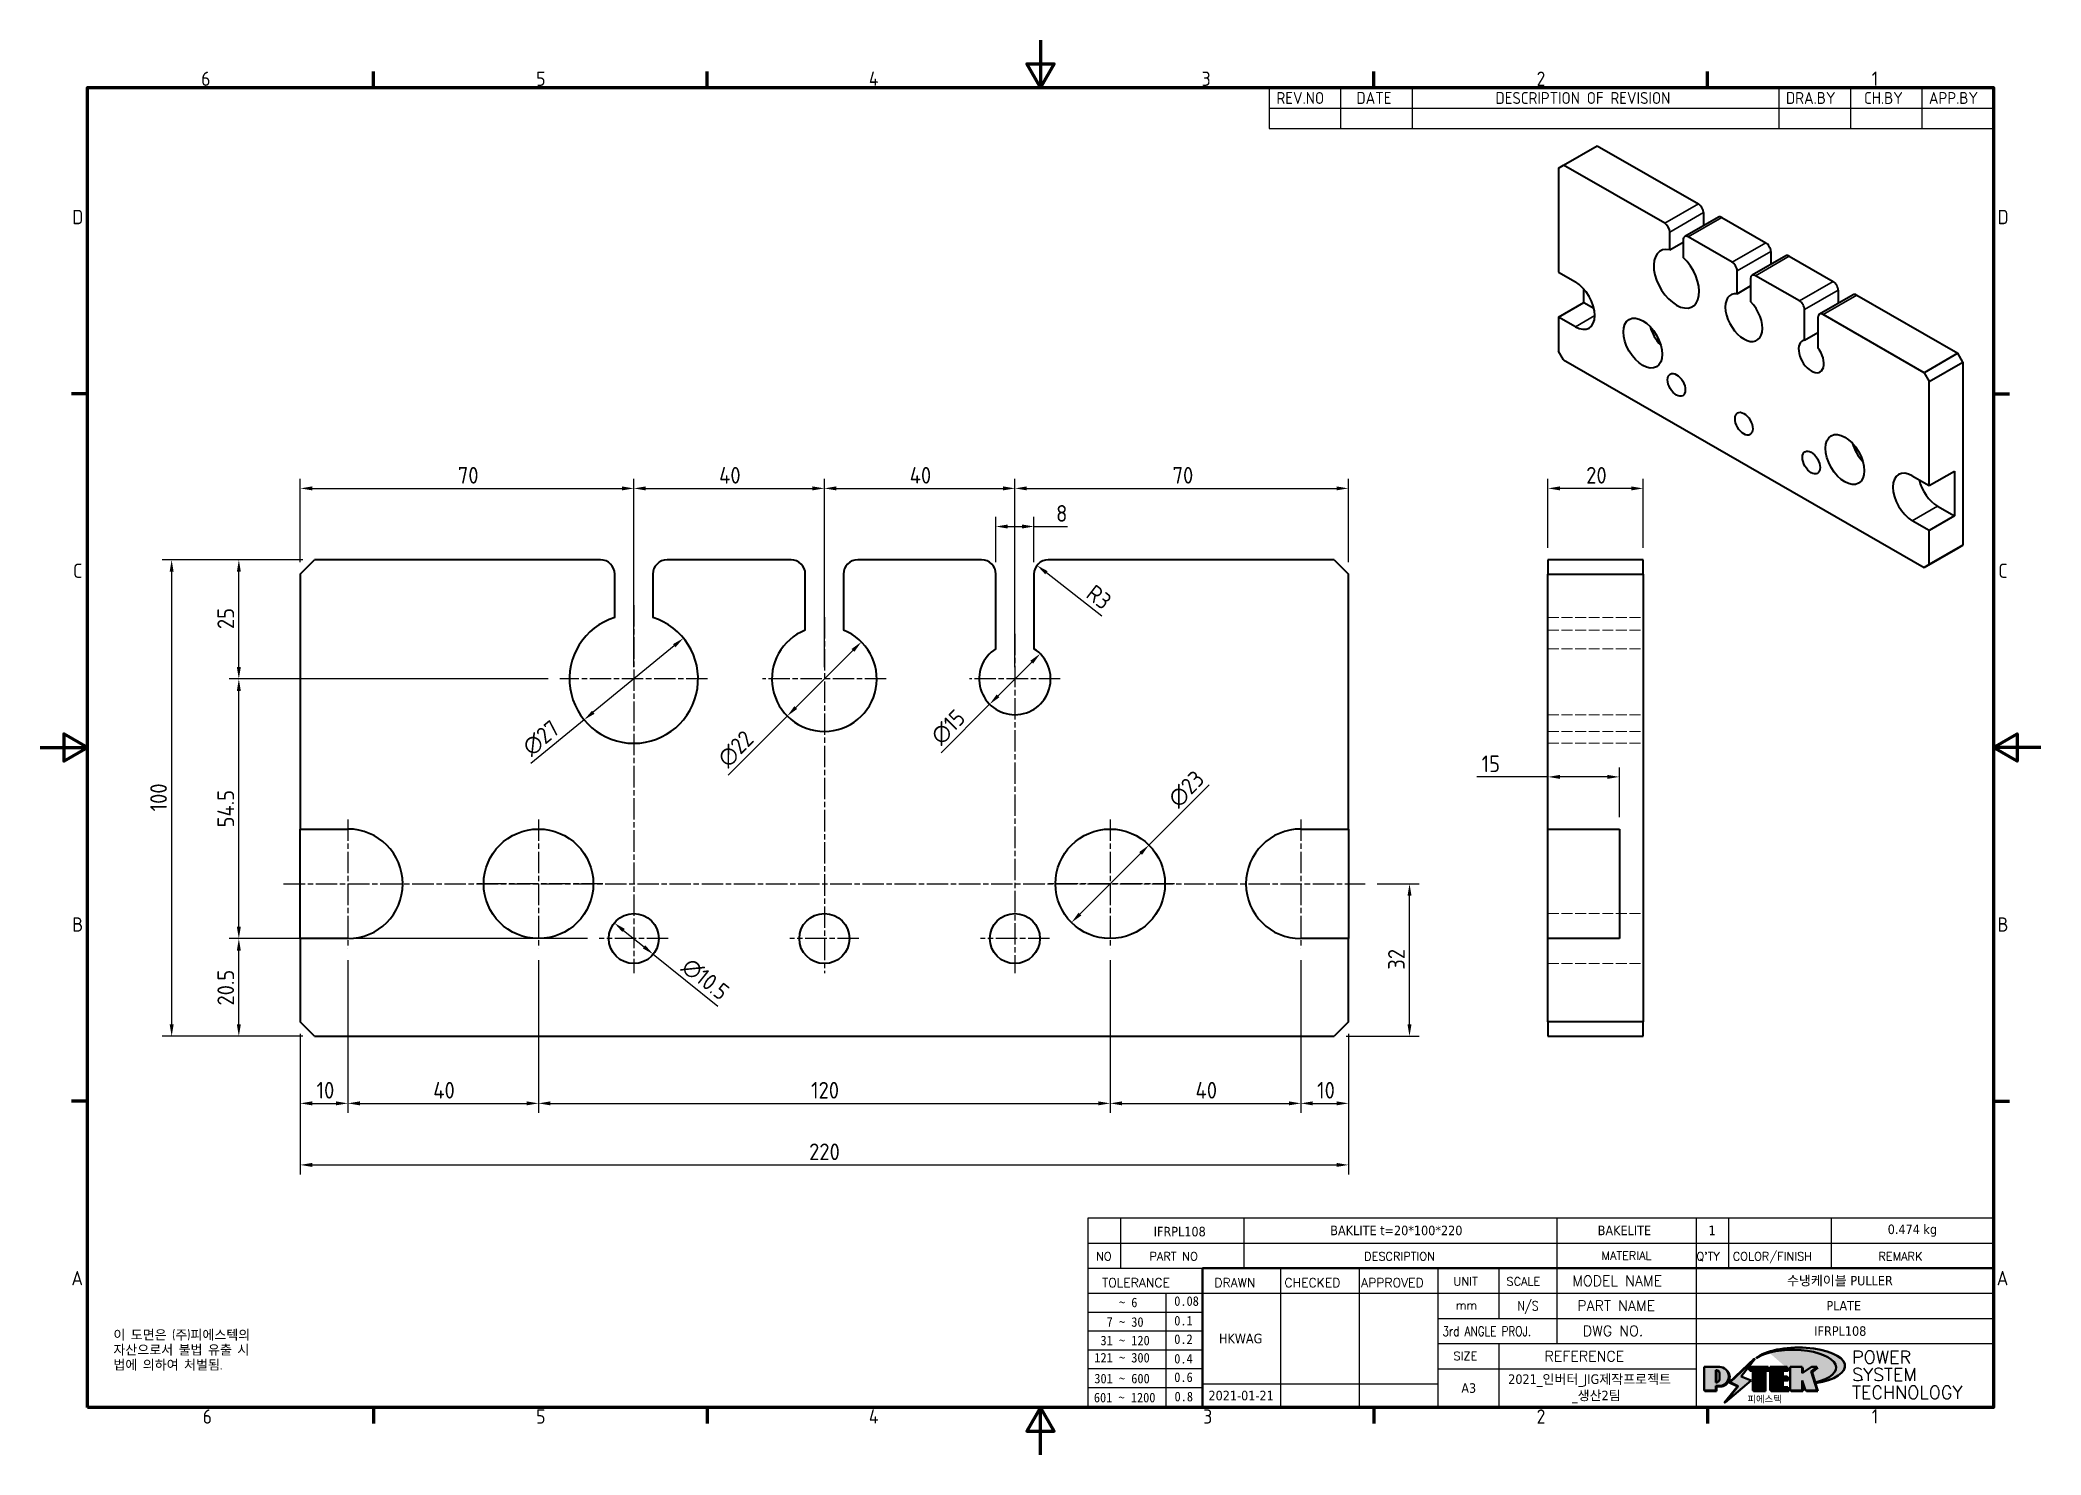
# Model space of a CAD drawing. Header units: millimetres. Extents: x 0 to 420, y 0 to 297.
import ezdxf
from ezdxf.enums import TextEntityAlignment as Align

# ---------------------------------------------------------------- set-up
doc = ezdxf.new("R2010")
doc.units = ezdxf.units.MM
doc.linetypes.add('CHAIN', pattern=[0.35429999999999995, 0.2362, -0.0295, 0.0591, -0.0295])
doc.linetypes.add('DASHED', pattern=[0.2067, 0.1654, -0.0413])
doc.layers.get('0').update_dxf_attribs({"color": 3, "lineweight": 25})
for name, color, linetype, lineweight in [('가려진 것(ISO)', 2, 'DASHED', 18), ('가시적인 것(ISO)', 3, 'Continuous', 40), ('가시적인 좁은 것(ISO)', 3, 'Continuous', 35), ('경계(ISO)', 7, 'Continuous', 70), ('기호(ISO)', 5, 'Continuous', 25), ('제목(ISO)', 7, 'Continuous', 50), ('중심 표식(ISO)', 1, 'Continuous', 25), ('중심선(ISO)', 1, 'Continuous', 25), ('치수(ISO)', 7, 'Continuous', 25), ('해치(ISO)', 7, 'Continuous', 18)]:
    doc.layers.add(name, color=color, linetype=linetype, lineweight=lineweight)
doc.styles.add('HAN_291', font='')
doc.styles.add('HAN_370', font='', dxfattribs={"width": 2})
doc.styles.add('ISO Proportiona M2B', font='isocp.shx')
doc.styles.add('RC_284', font='ROMANC.shx')
doc.styles.add('RC_287', font='ROMANC.shx')
doc.styles.add('RC_292', font='ROMANC.shx')
doc.styles.add('ROMANT_294', font='romant.shx')
doc.styles.add('문자 텍스트_M2B', font='isocp.shx')
doc.styles.add('문자 텍스트_PSTEK_POSCO', font='isocp.shx')
doc.styles.add('치수 텍스트_PSTEK_POSCO', font='isocp.shx')
doc.styles.add('텍스트 스타일198', font='tahoma.ttf')
doc.styles.add('텍스트 스타일333', font='ROMANC.shx', dxfattribs={"width": 0.800000011920929})
doc.styles.get('HAN_291').set_extended_font_data('GulimChe')
doc.styles.get('HAN_370').set_extended_font_data('GulimChe')
doc.dimstyles.new('치수_PSTEK_POSCO', dxfattribs={"dimtxt": 3.5, "dimasz": 2.5, "dimexe": 2, "dimexo": 2.5, "dimgap": 1, "dimtad": 1, "dimrnd": 1e-08, "dimdsep": 46, "dimtxsty": '치수 텍스트_PSTEK_POSCO', "dimcen": 0.09, "dimdle": 10, "dimclrd": 7, "dimclre": 7, "dimclrt": 2, "dimadec": 1, "dimazin": 2, "dimtfac": 1, "dimtmove": 0, "dimatfit": 3, "dimfxl": 0, "dimtolj": 1, "dimlwd": -1, "dimlwe": -1, "dimarcsym": 0})

msp = doc.modelspace()

# ---------------------------------------------------------------- texts
at = {"layer": '기호(ISO)', "color": 7, "insert": (15.39462540488438, 26.22827243992431), "char_height": 2.000000029802322, "width": 51.24013826054251, "attachment_point": 1, "line_spacing_factor": 0.9442214369773865, "style": '문자 텍스트_PSTEK_POSCO'}
msp.add_mtext('{이 도면은 (주)피에스텍의\\P자산으로서 불법 유출 시 \\P법에 의하여 처벌됨.}', dxfattribs=at)

# ---------------------------------------------------------------- blocks, each defined once
blk = doc.blocks.new('경계 Default Border')
at = {"layer": '경계(ISO)'}
for p, q in [((70, 287.0000076293945), (70, 290.4000091552734)), ((140, 287.0000076293945), (140, 290.4000091552734)), ((280, 287.0000076293945), (280, 290.4000091552734)), ((350, 287.0000076293945), (350, 290.4000091552734)), ((10, 222.7499961853027), (6.599999666213989, 222.7499961853027)), ((410, 222.7499961853027), (413.4000015258789, 222.7499961853027)), ((10, 74.25000190734863), (6.599999666213989, 74.25000190734863)), ((410, 74.25000190734863), (413.4000015258789, 74.25000190734863)), ((70, 10), (70, 6.599999666213989)), ((140, 10), (140, 6.599999666213989)), ((280, 10), (280, 6.599999666213989)), ((350, 10), (350, 6.599999666213989))]:
    blk.add_line(p, q, dxfattribs=at)
at = {"layer": '경계(ISO)', "flags": 128}
for points in [[(210, 297.0000076293945), (210, 287.0000076293945), (207.1132469177246, 292.0000076293945), (212.8867530822754, 292.0000076293945), (210, 287.0000076293945)], [(10, 10), (10, 287.0000076293945), (410, 287.0000076293945), (410, 10), (10, 10)], [(0, 148.5000038146973), (10, 148.5000038146973), (5, 151.3867473602295), (5, 145.6132507324219), (10, 148.5000038146973)], [(420, 148.5000038146973), (410, 148.5000038146973), (415, 151.3867473602295), (415, 145.6132507324219), (410, 148.5000038146973)], [(210, 0), (210, 10), (207.1132469177246, 5), (212.8867530822754, 5), (210, 10)]]:
    blk.add_lwpolyline(points, dxfattribs=at)
at = {"layer": '경계(ISO)', "color": 2, "char_height": 3.00000011920929, "attachment_point": 7, "style": '문자 텍스트_M2B'}
for s, insert in [('6', (33.83253864943981, 287.3713945155963)), ('5', (104.1445394605597, 287.3713945155963)), ('4', (173.9734701308116, 287.4)), ('3', (243.8325386494398, 287.3713945155963)), ('2', (314.127739416884, 287.3713945155963)), ('1', (384.4860661041481, 287.4)), ('D', (6.766269272565841, 258.3463944559917)), ('D', (410.878270202895, 258.3463944559917)), ('C', (6.932538589835167, 184.0963944559917)), ('C', (411.0445395201643, 184.0963944559917)), ('B', (6.766269272565841, 109.8463944559917)), ('B', (410.878270202895, 109.8463944559917)), ('A', (6.59999988079071, 35.61784856929444)), ('A', (410.7144008173592, 35.61784856929444)), ('6', (34.14453946055966, 6.57139439638704)), ('5', (104.1445394605597, 6.57139439638704)), ('4', (173.9734701308116, 6.59999988079071)), ('3', (244.1685395229535, 6.57139439638704)), ('2', (314.127739416884, 6.57139439638704)), ('1', (384.4860661041481, 6.59999988079071))]:
    blk.add_mtext(s, dxfattribs=dict(at, insert=insert))
blk = doc.blocks.new('제목 블록 PSTEK')
for color, points in [(252, [(317.2195697678507, 17.0593801673321), (322.0326348870767, 21.62682475217465), (322.2781991042243, 21.94392121864296), (317.0471853425802, 16.97985676345368), (318.7512090904202, 16.1899260703855), (316.0018030350395, 12.71868385740789), (316.3356552234328, 13.00206718743325), (318.9235935156908, 16.2694494742633)]), (5, [(321.6183518841322, 17.4193704504104), (319.5281351041078, 18.24969419629727), (322.4505835294948, 22.02344462252142), (317.2195697678507, 17.0593801673321), (318.9235935156908, 16.2694494742633), (316.1741874603099, 12.79820726128571)]), (1, [(324.4839107253602, 19.60711530335299), (325.2419748254881, 19.60711530335299), (325.2419748254881, 20.25857663940324), (321.2266040451076, 20.25857663940324), (321.2266040451076, 19.60711530335299), (321.9846681452406, 19.60711530335299), (321.9846681452406, 15.3430047401139), (324.4839107253602, 15.3430047401139)]), (252, [(321.9846681452406, 19.60711530335299), (321.4042753185749, 19.60711530335299), (321.4042753185749, 19.45905590879572), (321.9846681452406, 19.45905590879572)]), (252, [(324.6615819988275, 19.45905590879572), (325.4196460989604, 19.45905590879572), (325.4196460989604, 20.11051724484596), (325.2419748254881, 20.11051724484596), (325.2419748254881, 19.60711530335299), (324.4839107253602, 19.60711530335299), (324.4839107253602, 15.3430047401139), (322.1623394187076, 15.3430047401139), (322.1623394187076, 15.19494534555726), (324.6615819988275, 15.19494534555726)]), (1, [(329.2277337269622, 20.25857663940324), (325.65654113025, 20.25857663940324), (325.65654113025, 15.3430047401139), (329.3580259941756, 15.3430047401139), (329.3580259941756, 15.9944660761648), (328.1137701654877, 15.9944660761648), (328.1137701654877, 17.56360607323003), (329.2277337269622, 17.56360607323003), (329.2277337269622, 18.25543873810179), (328.1137701654877, 18.25543873810179), (328.1137701654877, 19.60711530335299), (329.2277337269622, 19.60711530335299)]), (252, [(328.2914414389548, 19.45905590879572), (329.4054050004294, 19.45905590879572), (329.4054050004294, 20.11051724484596), (329.2277337269622, 20.11051724484596), (329.2277337269622, 19.60711530335299), (328.1137701654877, 19.60711530335299), (328.1137701654877, 18.25543873810179), (328.2914414389548, 18.25543873810179)]), (252, [(328.2914414389548, 17.41554667867274), (329.4054050004294, 17.41554667867274), (329.4054050004294, 18.10737934354514), (329.2277337269622, 18.10737934354514), (329.2277337269622, 17.56360607323003), (328.1137701654877, 17.56360607323003), (328.1137701654877, 15.9944660761648), (328.2914414389548, 15.9944660761648)]), (1, [(332.3312149849806, 20.25857663940324), (329.8592894925411, 20.25857663940324), (329.8592894925411, 15.3430047401139), (332.3312149849806, 15.3430047401139), (332.3312149849806, 17.4318630164523), (333.0701931098801, 15.3430047401139), (335.4855464857051, 15.3430047401139), (334.2514536401189, 19.30614745124769), (335.4379594596742, 20.25857663940324), (334.3071782107978, 20.25857663940324), (332.3312149849806, 18.99741471888304)]), (252, [(332.5088862584528, 16.92964231796647), (332.3312149849806, 17.43186301645164), (332.3312149849806, 15.3430047401139), (330.0369607660135, 15.3430047401139), (330.0369607660135, 15.19494534555726), (332.5088862584528, 15.19494534555726)]), (252, [(332.5088862584528, 20.1105172448466), (332.3312149849806, 20.1105172448466), (332.3312149849806, 18.99741471888368), (332.5088862584528, 19.11081371413894)]), (252, [(335.6156307331414, 20.11051724484596), (335.2535118015555, 20.11051724484596), (334.2514536401189, 19.30614745124769), (335.4855464857051, 15.3430047401139), (333.1954852176545, 15.3430047401139), (333.2478643833523, 15.19494534555726), (335.6632177591723, 15.19494534555726), (334.4291249135862, 19.15808805669106)]), (252, [(329.5356972676428, 15.8464066816075), (329.3580259941756, 15.8464066816075), (329.3580259941756, 15.3430047401139), (325.8342124037171, 15.3430047401139), (325.8342124037171, 15.19494534555726), (329.5356972676428, 15.19494534555726)])]:
    blk.add_hatch(color=color).paths.add_polyline_path(points)
h = blk.add_hatch(color=1)
edge = h.paths.add_edge_path(flags=0)
edge.add_line((314.2242174273352, 19.60711530335299), (314.2242174273352, 17.00126995915134))
edge.add_line((314.2242174273352, 17.00126995915134), (314.3485873187598, 17.00126995915134))
edge.add_arc((314.3485873187598, 17.6527312952023), 0.6514613360509371, 270, 360)
edge.add_line((315.0000486548106, 17.6527312952023), (315.0000486548106, 18.95565396730211))
edge.add_arc((314.3485873187598, 18.95565396730212), 0.6514613360508712, 0, 90)
edge.add_line((314.3485873187598, 19.60711530335299), (314.2242174273352, 19.60711530335299))
edge = h.paths.add_edge_path()
edge.add_arc((314.9847713324306, 18.28938669179658), 1.969189947606664, 269.9999999999959, 450)
edge.add_line((314.9847713324306, 20.25857663940318), (311.7664314776902, 20.25857663940324))
edge.add_line((311.7664314776902, 20.25857663940324), (311.7664314776902, 15.3430047401139))
edge.add_line((311.7664314776902, 15.3430047401139), (314.2242174273352, 15.3430047401139))
edge.add_line((314.2242174273352, 15.3430047401139), (314.2242174273352, 16.32019674418991))
edge.add_line((314.2242174273352, 16.32019674418991), (314.9847713324307, 16.32019674418991))
h = blk.add_hatch(color=252)
edge = h.paths.add_edge_path()
edge.add_arc((314.9847713324309, 18.28938669179657), 1.969189947606666, 270, 406.8278729790604)
edge.add_arc((315.1624426058984, 18.1413272972396), 1.969189947606962, -90, 53.560984836317004, ccw=False)
edge.add_line((315.1624426058984, 16.17213734963263), (314.4018887008024, 16.17213734963263))
edge.add_line((314.4018887008024, 16.17213734963263), (314.4018887008024, 15.19494534555726))
edge.add_line((314.4018887008024, 15.19494534555726), (311.9441027511573, 15.19494534555726))
edge.add_line((311.9441027511573, 15.19494534555726), (311.9441027511573, 15.3430047401139))
edge.add_line((311.9441027511573, 15.3430047401139), (314.2242174273352, 15.3430047401139))
edge.add_line((314.2242174273352, 15.3430047401139), (314.2242174273352, 16.32019674418991))
edge.add_line((314.2242174273352, 16.32019674418991), (314.9847713324309, 16.32019674418991))
h = blk.add_hatch(color=252)
edge = h.paths.add_edge_path()
edge.add_line((314.4018887008024, 19.45905590879572), (314.5262585922315, 19.45905590879572))
edge.add_arc((314.5262585922314, 18.80759457274939), 0.6514613360463194, 60.4189348879147, 90.00000000000318, ccw=False)
edge.add_arc((314.3485873187602, 18.95565396730057), 0.6514613360524251, 39.96992292766206, 90.00000000009999)
edge.add_line((314.3485873187591, 19.60711530335307), (314.2242174273352, 19.60711530335298))
edge.add_line((314.2242174273352, 19.60711530335299), (314.2242174273352, 17.00126995915134))
edge.add_line((314.2242174273352, 17.00126995915134), (314.3485873187591, 17.00126995915134))
edge.add_arc((314.3485873187568, 17.652731295233), 0.6514613360816299, 270.0000000002, 274.6930825552478)
edge.add_line((314.4018887008024, 17.0034541317032), (314.4018887008024, 19.45905590879572))
at = {"layer": '해치(ISO)', "true_color": 0x27d1fc}
h = blk.add_hatch(color=140, dxfattribs=at)
edge = h.paths.add_edge_path()
edge.add_ellipse((330.3660919371412, 20.15576403068321), major_axis=(9.100907360794343, 0), ratio=0.4069904968023172, start_angle=301.3098473703837, end_angle=507.7436900681698)
edge.add_ellipse((331.5340919371412, 20.4634168429492), major_axis=(-9.82350664112931, 0), ratio=0.3942600559756514, start_angle=111.51207141178469, end_angle=334.47025347086895, ccw=False)
edge.add_line((335.1363447531188, 16.8601935978785), (335.0955236905705, 16.99119398620872))
at = {"color": 180}
for p, q in [((182.475792979055, 11.79100474011392), (182.4757929790549, 51.56524660363496)), ((182.4757929790549, 51.56524660363496), (372.4757929537551, 51.56524660363496)), ((189.2651435055721, 51.56524660363496), (189.2651435055722, 41.00524660363494)), ((215.2152739891528, 41.00524660363494), (215.2152739891528, 51.56524660363496)), ((280.8758854511282, 51.56524660363496), (280.8758854511282, 41.00524660363494)), ((310.0881549537552, 51.56524660363496), (310.0881549537553, 41.00524660363494)), ((316.9044520275131, 51.56524660363496), (316.9044520275127, 41.00524660363494)), ((338.4566026226726, 51.56524660363496), (338.4566026226727, 41.00524660363494)), ((372.4757929537551, 51.56524660363496), (372.4757929537551, 11.79100474011389)), ((182.475792979055, 46.2852466036349), (372.4757929537551, 46.28524660363492)), ((182.475792979055, 41.00524660363493), (206.451475290024, 41.00524660363493)), ((222.9401812389276, 11.79100474011392), (222.9401812389276, 41.00524660363494)), ((239.4288871878316, 11.79100474011392), (239.4288871878316, 41.00524660363494)), ((255.9175931367356, 11.79100474011392), (255.9175931367356, 41.00524660363494)), ((268.6918866058747, 41.00524660363494), (268.6918866058747, 30.44524660363498)), ((280.8758854511282, 41.00524660363494), (280.8758854511282, 25.16524660363502)), ((310.088154953755, 41.00524660363494), (310.088154953755, 11.79100474011392)), ((182.475792979055, 35.72524660363497), (206.451475290024, 35.72524660363497)), ((198.8621818849491, 12.02524660363491), (198.8621818849491, 35.72524660363497)), ((206.451475290024, 35.72524660363497), (372.4757929537551, 35.72524660363497)), ((182.475792979055, 31.77524660363492), (206.451475290024, 31.77524660363492)), ((255.917593136736, 30.44524660363498), (372.4757929537552, 30.44524660363501)), ((182.475792979055, 27.82524660363487), (206.451475290024, 27.82524660363487)), ((182.475792979055, 23.87524660363505), (206.451475290024, 23.87524660363505)), ((255.9175931367359, 25.16524660363502), (372.4757929537552, 25.165246603635)), ((268.6918866058744, 25.16524660363502), (268.6918866058744, 11.79100474011392)), ((182.475792979055, 19.92524660363478), (206.451475290024, 19.92524660363478)), ((255.9175931367359, 19.88524660363481), (310.0881549537553, 19.88524660363481)), ((182.475792979055, 15.97524660363496), (206.451475290024, 15.97524660363496)), ((206.451475290024, 16.74100474011396), (255.9175931367359, 16.74100474011396)), ((182.475792979055, 11.79100474011392), (372.4757929537551, 11.79100474011389))]:
    blk.add_line(p, q, dxfattribs=at)
at = {"color": 7, "lineweight": 50}
for p, q in [((206.4514752900237, 11.79100474011392), (206.4514752900237, 41.00524660363494)), ((206.451475290024, 41.00524660363494), (372.4757929537551, 41.00524660363496))]:
    blk.add_line(p, q, dxfattribs=at)
at = {"color": 7}
for p, q in [((322.2781991042243, 21.94392121864296), (317.0471853425802, 16.97985676345368)), ((322.4505835294948, 22.02344462252142), (317.2195697678507, 17.0593801673321)), ((317.2195697678507, 17.0593801673321), (322.0326348870767, 21.62682475217465)), ((319.5281351041078, 18.24969419629727), (322.4505835294948, 22.02344462252142)), ((322.0326348870767, 21.62682475217465), (322.2781991042243, 21.94392121864296)), ((311.7664314776902, 20.25900474011391), (311.7664314776902, 15.34300474011391)), ((314.9847713324309, 20.25857663940324), (311.7664314776902, 20.25857663940324)), ((314.9847713324309, 20.25857663940324), (311.7664314776902, 20.25857663940324)), ((311.7664314776902, 20.25857663940324), (311.7664314776902, 15.3430047401139)), ((314.2242174273352, 17.00126995915134), (314.2242174273352, 19.60711530335299)), ((314.2242174273352, 19.60711530335299), (314.3485873187591, 19.60711530335299)), ((314.3485873187591, 19.60711530335299), (314.2242174273352, 19.60711530335299)), ((314.2242174273352, 19.60711530335299), (314.2242174273352, 17.00126995915134)), ((314.2242174273352, 17.00126995915134), (314.2242174273352, 19.60711530335299)), ((314.2242174273352, 19.60711530335299), (314.3485873187591, 19.60711530335299)), ((314.3485873187591, 17.00126995915134), (314.2242174273352, 17.00126995915134)), ((314.2242174273352, 17.00126995915134), (314.3485873187591, 17.00126995915134)), ((314.3485873187591, 17.00126995915134), (314.2242174273352, 17.00126995915134)), ((314.4018887008024, 19.45905590879572), (314.5262585922314, 19.45905590879572)), ((314.4018887008024, 17.0034541317032), (314.4018887008024, 19.45905590879572)), ((315.0000486548106, 18.95565396730275), (315.0000486548106, 17.65273129520161)), ((315.0000486548106, 18.95565396730275), (315.0000486548106, 17.65273129520161)), ((316.1741874603099, 12.79820726128571), (321.6183518841322, 17.4193704504104)), ((317.0471853425802, 16.97985676345368), (318.7512090904202, 16.1899260703855)), ((318.9235935156908, 16.2694494742633), (317.2195697678507, 17.0593801673321)), ((317.2195697678507, 17.0593801673321), (318.9235935156908, 16.2694494742633)), ((321.6183518841322, 17.4193704504104), (319.5281351041078, 18.24969419629727)), ((325.2419748254881, 20.25857663940324), (321.2266040451076, 20.25857663940324)), ((321.2266040451076, 20.25857663940324), (321.2266040451076, 19.60711530335299)), ((325.2419748254881, 20.25857663940324), (321.2266040451076, 20.25857663940324)), ((321.2266040451076, 20.25857663940324), (321.2266040451076, 19.60711530335299)), ((321.2266040451076, 19.60711530335299), (321.9846681452406, 19.60711530335299)), ((321.2266040451076, 19.60711530335299), (321.9846681452406, 19.60711530335299)), ((321.4042753185749, 19.60711530335299), (321.4042753185749, 19.45905590879572)), ((321.9846681452406, 19.60711530335299), (321.4042753185749, 19.60711530335299)), ((321.4042753185749, 19.45905590879572), (321.9846681452406, 19.45905590879572)), ((321.9846681452406, 19.60711530335299), (321.9846681452406, 15.3430047401139)), ((321.9846681452406, 19.45905590879572), (321.9846681452406, 19.60711530335299)), ((321.9846681452406, 19.60711530335299), (321.9846681452406, 15.3430047401139)), ((324.4839107253602, 19.60711530335299), (325.2419748254881, 19.60711530335299)), ((324.4839107253602, 15.3430047401139), (324.4839107253602, 19.60711530335299)), ((325.2419748254881, 19.60711530335299), (324.4839107253602, 19.60711530335299)), ((324.4839107253602, 19.60711530335299), (324.4839107253602, 15.3430047401139)), ((324.4839107253602, 19.60711530335299), (325.2419748254881, 19.60711530335299)), ((324.4839107253602, 15.3430047401139), (324.4839107253602, 19.60711530335299)), ((324.6615819988275, 19.45905590879572), (325.4196460989604, 19.45905590879572)), ((324.6615819988275, 15.19494534555726), (324.6615819988275, 19.45905590879572)), ((325.2419748254881, 19.60711530335299), (325.2419748254881, 20.25857663940324)), ((325.2419748254881, 19.60711530335299), (325.2419748254881, 20.25857663940324)), ((325.4196460989604, 20.11051724484596), (325.2419748254881, 20.11051724484596)), ((325.2419748254881, 20.11051724484596), (325.2419748254881, 19.60711530335299)), ((325.4196460989604, 19.45905590879572), (325.4196460989604, 20.11051724484596)), ((329.2277337269622, 20.25857663940324), (325.65654113025, 20.25857663940324)), ((325.65654113025, 20.25857663940324), (325.65654113025, 15.3430047401139)), ((325.65654113025, 20.25857663940324), (325.65654113025, 15.3430047401139)), ((329.2277337269622, 20.25857663940324), (325.65654113025, 20.25857663940324)), ((328.1137701654877, 18.25543873810179), (328.1137701654877, 19.60711530335299)), ((328.1137701654877, 19.60711530335299), (329.2277337269622, 19.60711530335299)), ((329.2277337269622, 19.60711530335299), (328.1137701654877, 19.60711530335299)), ((328.1137701654877, 19.60711530335299), (328.1137701654877, 18.25543873810179)), ((328.1137701654877, 18.25543873810179), (328.1137701654877, 19.60711530335299)), ((328.1137701654877, 19.60711530335299), (329.2277337269622, 19.60711530335299)), ((329.2277337269622, 18.25543873810179), (328.1137701654877, 18.25543873810179)), ((328.1137701654877, 18.25543873810179), (328.2914414389548, 18.25543873810179)), ((329.2277337269622, 18.25543873810179), (328.1137701654877, 18.25543873810179)), ((328.1137701654877, 17.56360607323003), (329.2277337269622, 17.56360607323003)), ((328.1137701654877, 15.9944660761648), (328.1137701654877, 17.56360607323003)), ((329.2277337269622, 17.56360607323003), (328.1137701654877, 17.56360607323003)), ((328.1137701654877, 17.56360607323003), (328.1137701654877, 15.9944660761648)), ((328.1137701654877, 17.56360607323003), (329.2277337269622, 17.56360607323003)), ((328.1137701654877, 15.9944660761648), (328.1137701654877, 17.56360607323003)), ((328.2914414389548, 18.25543873810179), (328.2914414389548, 19.45905590879572)), ((328.2914414389548, 19.45905590879572), (329.4054050004294, 19.45905590879572)), ((328.2914414389548, 15.9944660761648), (328.2914414389548, 17.41554667867274)), ((328.2914414389548, 17.41554667867274), (329.4054050004294, 17.41554667867274)), ((329.2277337269622, 19.60711530335299), (329.2277337269622, 20.25857663940324)), ((329.2277337269622, 19.60711530335299), (329.2277337269622, 20.25857663940324)), ((329.4054050004294, 20.11051724484596), (329.2277337269622, 20.11051724484596)), ((329.2277337269622, 20.11051724484596), (329.2277337269622, 19.60711530335299)), ((329.2277337269622, 17.56360607323003), (329.2277337269622, 18.25543873810179)), ((329.2277337269622, 17.56360607323003), (329.2277337269622, 18.25543873810179)), ((329.4054050004294, 18.10737934354514), (329.2277337269622, 18.10737934354514)), ((329.2277337269622, 18.10737934354514), (329.2277337269622, 17.56360607323003)), ((329.4054050004294, 19.45905590879572), (329.4054050004294, 20.11051724484596)), ((329.4054050004294, 17.41554667867274), (329.4054050004294, 18.10737934354514)), ((332.3312149849806, 20.25857663940324), (329.8592894925411, 20.25857663940324)), ((329.8592894925411, 20.25857663940324), (329.8592894925411, 15.3430047401139)), ((329.8592894925411, 20.25857663940324), (329.8592894925411, 15.3430047401139)), ((332.3312149849806, 20.25857663940324), (329.8592894925411, 20.25857663940324)), ((334.3071782107978, 20.25857663940324), (332.3312149849806, 18.99741471888304)), ((332.3312149849806, 18.99741471888304), (332.3312149849806, 20.25857663940324)), ((334.3071782107978, 20.25857663940324), (332.3312149849806, 18.99741471888304)), ((332.3312149849806, 18.99741471888304), (332.3312149849806, 20.25857663940324)), ((332.5088862584528, 20.1105172448466), (332.3312149849806, 20.1105172448466)), ((332.3312149849806, 20.1105172448466), (332.3312149849806, 18.99741471888368)), ((332.3312149849806, 18.99741471888368), (332.5088862584528, 19.11081371413894)), ((332.3312149849806, 17.4318630164523), (333.0701931098801, 15.3430047401139)), ((332.3312149849806, 15.3430047401139), (332.3312149849806, 17.4318630164523)), ((332.5088862584528, 16.92964231796647), (332.3312149849806, 17.43186301645164)), ((332.3312149849806, 17.43186301645164), (332.3312149849806, 15.3430047401139)), ((332.3312149849806, 17.4318630164523), (333.0701931098801, 15.3430047401139)), ((332.3312149849806, 15.3430047401139), (332.3312149849806, 17.4318630164523)), ((332.5088862584528, 19.11081371413894), (332.5088862584528, 20.1105172448466)), ((332.5088862584528, 15.19494534555726), (332.5088862584528, 16.92964231796647)), ((334.2514536401189, 19.30614745124769), (335.4379594596742, 20.25857663940324)), ((334.2514536401189, 19.30614745124769), (335.4379594596742, 20.25857663940324)), ((335.2535118015555, 20.11051724484596), (334.2514536401189, 19.30614745124769)), ((335.4855464857051, 15.3430047401139), (334.2514536401189, 19.30614745124769)), ((334.2514536401189, 19.30614745124769), (335.4855464857051, 15.3430047401139)), ((335.4855464857051, 15.3430047401139), (334.2514536401189, 19.30614745124769)), ((335.4379594596742, 20.25857663940324), (334.3071782107978, 20.25857663940324)), ((335.4379594596742, 20.25857663940324), (334.3071782107978, 20.25857663940324)), ((334.4291249135862, 19.15808805669104), (335.6156307331414, 20.11051724484596)), ((335.6632177591723, 15.19494534555726), (334.4291249135862, 19.15808805669104)), ((335.6156307331414, 20.11051724484596), (335.2535118015555, 20.11051724484596)), ((345.0447381189468, 17.50375595811051), (344.9867755289346, 17.689895936919)), ((311.7664314776902, 15.3430047401139), (314.2242174273352, 15.3430047401139)), ((311.7664314776902, 15.3430047401139), (314.2242174273352, 15.3430047401139)), ((314.2242174273352, 15.3430047401139), (311.9441027511573, 15.3430047401139)), ((311.9441027511573, 15.3430047401139), (311.9441027511573, 15.19494534555726)), ((311.9441027511573, 15.19494534555726), (314.4018887008024, 15.19494534555726)), ((314.2242174273352, 16.32019674418991), (314.9847713324309, 16.32019674418991)), ((314.2242174273352, 15.3430047401139), (314.2242174273352, 16.32019674418991)), ((314.9847713324309, 16.32019674418991), (314.2242174273352, 16.32019674418991)), ((314.2242174273352, 16.32019674418991), (314.2242174273352, 15.3430047401139)), ((314.2242174273352, 16.32019674418991), (314.9847713324309, 16.32019674418991)), ((314.2242174273352, 15.3430047401139), (314.2242174273352, 16.32019674418991)), ((314.4018887008024, 16.17213734963263), (315.162442605898, 16.17213734963263)), ((314.4018887008024, 15.19494534555726), (314.4018887008024, 16.17213734963263)), ((318.7512090904202, 16.1899260703855), (316.0018030350395, 12.71868385740789)), ((316.0018030350395, 12.71868385740789), (316.3356552234328, 13.00206718743325)), ((318.9235935156908, 16.2694494742633), (316.1741874603099, 12.79820726128571)), ((316.3356552234328, 13.00206718743325), (318.9235935156908, 16.2694494742633)), ((321.9846681452406, 15.3430047401139), (324.4839107253602, 15.3430047401139)), ((321.9846681452406, 15.3430047401139), (324.4839107253602, 15.3430047401139)), ((324.4839107253602, 15.3430047401139), (322.1623394187076, 15.3430047401139)), ((322.1623394187076, 15.3430047401139), (322.1623394187076, 15.19494534555726)), ((322.1623394187076, 15.19494534555726), (324.6615819988275, 15.19494534555726)), ((325.65654113025, 15.3430047401139), (329.3580259941756, 15.3430047401139)), ((325.65654113025, 15.3430047401139), (329.3580259941756, 15.3430047401139)), ((329.3580259941756, 15.3430047401139), (325.8342124037171, 15.3430047401139)), ((325.8342124037171, 15.3430047401139), (325.8342124037171, 15.19494534555726)), ((325.8342124037171, 15.19494534555726), (329.5356972676428, 15.19494534555726)), ((329.3580259941756, 15.9944660761648), (328.1137701654877, 15.9944660761648)), ((328.1137701654877, 15.9944660761648), (328.2914414389548, 15.9944660761648)), ((329.3580259941756, 15.9944660761648), (328.1137701654877, 15.9944660761648)), ((329.3580259941756, 15.3430047401139), (329.3580259941756, 15.9944660761648)), ((329.3580259941756, 15.3430047401139), (329.3580259941756, 15.9944660761648)), ((329.5356972676428, 15.8464066816075), (329.3580259941756, 15.8464066816075)), ((329.3580259941756, 15.8464066816075), (329.3580259941756, 15.3430047401139)), ((329.5356972676428, 15.19494534555726), (329.5356972676428, 15.8464066816075)), ((329.8592894925411, 15.3430047401139), (332.3312149849806, 15.3430047401139)), ((329.8592894925411, 15.3430047401139), (332.3312149849806, 15.3430047401139)), ((332.3312149849806, 15.3430047401139), (330.0369607660135, 15.3430047401139)), ((330.0369607660135, 15.3430047401139), (330.0369607660135, 15.19494534555726)), ((330.0369607660135, 15.19494534555726), (332.5088862584528, 15.19494534555726)), ((333.0701931098801, 15.3430047401139), (335.4855464857051, 15.3430047401139)), ((333.0701931098801, 15.3430047401139), (335.4855464857051, 15.3430047401139)), ((335.4855464857051, 15.3430047401139), (333.1954852176545, 15.3430047401139)), ((333.1954852176545, 15.3430047401139), (333.2478643833523, 15.19494534555726)), ((333.2478643833523, 15.19494534555726), (335.6632177591723, 15.19494534555726))]:
    blk.add_line(p, q, dxfattribs=at)
at = {"color": 5}
for p, q in [((322.4505835294948, 22.02344462252142), (317.2195697678507, 17.0593801673321)), ((319.5281351041078, 18.24969419629727), (322.4505835294948, 22.02344462252142)), ((316.1741874603099, 12.79820726128571), (321.6183518841322, 17.4193704504104)), ((317.2195697678507, 17.0593801673321), (318.9235935156908, 16.2694494742633)), ((321.6183518841322, 17.4193704504104), (319.5281351041078, 18.24969419629727)), ((318.9235935156908, 16.2694494742633), (316.1741874603099, 12.79820726128571))]:
    blk.add_line(p, q, dxfattribs=at)
at = {"color": 1}
for p, q in [((314.9847713324309, 20.25857663940324), (311.7664314776902, 20.25857663940324)), ((311.7664314776902, 20.25857663940324), (311.7664314776902, 15.3430047401139)), ((314.2242174273352, 17.00126995915134), (314.2242174273352, 19.60711530335299)), ((314.2242174273352, 19.60711530335299), (314.3485873187591, 19.60711530335299)), ((314.3485873187591, 17.00126995915134), (314.2242174273352, 17.00126995915134)), ((315.0000486548106, 18.95565396730275), (315.0000486548106, 17.65273129520161)), ((325.2419748254881, 20.25857663940324), (321.2266040451076, 20.25857663940324)), ((321.2266040451076, 20.25857663940324), (321.2266040451076, 19.60711530335299)), ((321.2266040451076, 19.60711530335299), (321.9846681452406, 19.60711530335299)), ((321.9846681452406, 19.60711530335299), (321.9846681452406, 15.3430047401139)), ((324.4839107253602, 19.60711530335299), (325.2419748254881, 19.60711530335299)), ((324.4839107253602, 15.3430047401139), (324.4839107253602, 19.60711530335299)), ((325.2419748254881, 19.60711530335299), (325.2419748254881, 20.25857663940324)), ((329.2277337269622, 20.25857663940324), (325.65654113025, 20.25857663940324)), ((325.65654113025, 20.25857663940324), (325.65654113025, 15.3430047401139)), ((328.1137701654877, 18.25543873810179), (328.1137701654877, 19.60711530335299)), ((328.1137701654877, 19.60711530335299), (329.2277337269622, 19.60711530335299)), ((329.2277337269622, 18.25543873810179), (328.1137701654877, 18.25543873810179)), ((328.1137701654877, 17.56360607323003), (329.2277337269622, 17.56360607323003)), ((328.1137701654877, 15.9944660761648), (328.1137701654877, 17.56360607323003)), ((329.2277337269622, 19.60711530335299), (329.2277337269622, 20.25857663940324)), ((329.2277337269622, 17.56360607323003), (329.2277337269622, 18.25543873810179)), ((332.3312149849806, 20.25857663940324), (329.8592894925411, 20.25857663940324)), ((329.8592894925411, 20.25857663940324), (329.8592894925411, 15.3430047401139)), ((334.3071782107978, 20.25857663940324), (332.3312149849806, 18.99741471888304)), ((332.3312149849806, 18.99741471888304), (332.3312149849806, 20.25857663940324)), ((332.3312149849806, 17.4318630164523), (333.0701931098801, 15.3430047401139)), ((332.3312149849806, 15.3430047401139), (332.3312149849806, 17.4318630164523)), ((334.2514536401189, 19.30614745124769), (335.4379594596742, 20.25857663940324)), ((335.4855464857051, 15.3430047401139), (334.2514536401189, 19.30614745124769)), ((335.4379594596742, 20.25857663940324), (334.3071782107978, 20.25857663940324)), ((311.7664314776902, 15.3430047401139), (314.2242174273352, 15.3430047401139)), ((314.2242174273352, 16.32019674418991), (314.9847713324309, 16.32019674418991)), ((314.2242174273352, 15.3430047401139), (314.2242174273352, 16.32019674418991)), ((321.9846681452406, 15.3430047401139), (324.4839107253602, 15.3430047401139)), ((325.65654113025, 15.3430047401139), (329.3580259941756, 15.3430047401139)), ((329.3580259941756, 15.9944660761648), (328.1137701654877, 15.9944660761648)), ((329.3580259941756, 15.3430047401139), (329.3580259941756, 15.9944660761648)), ((329.8592894925411, 15.3430047401139), (332.3312149849806, 15.3430047401139)), ((333.0701931098801, 15.3430047401139), (335.4855464857051, 15.3430047401139))]:
    blk.add_line(p, q, dxfattribs=at)
at = {"color": 7}
for centre, radius, start, end in [((314.3485873187598, 18.95565396730211), 0.6514613360508712, 0, 90), ((314.3485873187602, 18.95565396730057), 0.6514613360524251, 39.96992292766117, 90), ((314.3485873187598, 18.95565396730212), 0.6514613360508712, 0, 90), ((314.3485873187597, 17.65273129520228), 0.6514613360509381, 270, 0), ((314.3485873187598, 17.6527312952023), 0.6514613360509381, 270, 0), ((314.3485873187568, 17.652731295233), 0.6514613360816299, 270, 274.6930825552478), ((314.5262585922314, 18.80759457274939), 0.6514613360463193, 60.41893488791137, 90), ((314.9847713324309, 18.28938669179658), 1.969189947606665, 270, 90), ((314.9847713324309, 18.28938669179658), 1.969189947606665, 270, 90), ((314.9847713324307, 18.2893866917965), 1.969189947606594, 270, 46.82787297909833), ((315.1624426058984, 18.1413272972396), 1.969189947606961, 270, 53.56098483636067)]:
    blk.add_arc(centre, radius, start, end, dxfattribs=at)
at = {"color": 1}
for centre, radius, start, end in [((314.3485873187598, 18.95565396730211), 0.6514613360508712, 0, 90), ((314.3485873187598, 17.6527312952023), 0.6514613360509381, 270, 0), ((314.9847713324309, 18.28938669179657), 1.969189947606665, 270, 90)]:
    blk.add_arc(centre, radius, start, end, dxfattribs=at)
at = {"layer": '제목(ISO)', "lineweight": 18}
blk.add_line((182.475792979055, 35.72500474011393), (182.475792979055, 11.79100474011392), dxfattribs=at)
at = {"layer": '제목(ISO)'}
for p, q in [((322.2781991042243, 21.94392121864296), (317.0471853425802, 16.97985676345368)), ((322.4505835294948, 22.02344462252142), (317.2195697678507, 17.0593801673321)), ((317.2195697678507, 17.0593801673321), (322.0326348870767, 21.62682475217465)), ((319.5281351041078, 18.24969419629727), (322.4505835294948, 22.02344462252142)), ((322.0326348870767, 21.62682475217465), (322.2781991042243, 21.94392121864296)), ((314.9847713324306, 20.25857663940324), (311.7664314776902, 20.25857663940324)), ((311.7664314776902, 20.25857663940324), (311.7664314776902, 15.3430047401139)), ((314.2242174273352, 17.00126995915134), (314.2242174273352, 19.60711530335299)), ((314.2242174273352, 19.60711530335299), (314.3485873187598, 19.60711530335299)), ((314.3485873187591, 19.60711530335299), (314.2242174273352, 19.60711530335299)), ((314.2242174273352, 19.60711530335299), (314.2242174273352, 17.00126995915134)), ((314.3485873187598, 17.00126995915134), (314.2242174273352, 17.00126995915134)), ((314.2242174273352, 17.00126995915134), (314.3485873187591, 17.00126995915134)), ((314.4018887008024, 19.45905590879572), (314.5262585922314, 19.45905590879572)), ((314.4018887008024, 17.0034541317032), (314.4018887008024, 19.45905590879572)), ((315.0000486548106, 18.95565396730211), (315.0000486548106, 17.6527312952023)), ((316.1741874603099, 12.79820726128571), (321.6183518841322, 17.4193704504104)), ((317.0471853425802, 16.97985676345368), (318.7512090904202, 16.1899260703855)), ((317.2195697678507, 17.0593801673321), (318.9235935156908, 16.2694494742633)), ((318.9235935156908, 16.2694494742633), (317.2195697678507, 17.0593801673321)), ((321.6183518841322, 17.4193704504104), (319.5281351041078, 18.24969419629727)), ((325.2419748254881, 20.25857663940324), (321.2266040451076, 20.25857663940324)), ((321.2266040451076, 20.25857663940324), (321.2266040451076, 19.60711530335299)), ((321.2266040451076, 19.60711530335299), (321.9846681452406, 19.60711530335299)), ((321.9846681452406, 19.60711530335299), (321.4042753185749, 19.60711530335299)), ((321.4042753185749, 19.60711530335299), (321.4042753185749, 19.45905590879572)), ((321.4042753185749, 19.45905590879572), (321.9846681452406, 19.45905590879572)), ((321.9846681452406, 19.60711530335299), (321.9846681452406, 15.3430047401139)), ((321.9846681452406, 19.45905590879572), (321.9846681452406, 19.60711530335299)), ((324.4839107253602, 19.60711530335299), (325.2419748254881, 19.60711530335299)), ((324.4839107253602, 15.3430047401139), (324.4839107253602, 19.60711530335299)), ((325.2419748254881, 19.60711530335299), (324.4839107253602, 19.60711530335299)), ((324.4839107253602, 19.60711530335299), (324.4839107253602, 15.3430047401139)), ((324.6615819988275, 19.45905590879572), (325.4196460989604, 19.45905590879572)), ((324.6615819988275, 15.19494534555726), (324.6615819988275, 19.45905590879572)), ((325.2419748254881, 19.60711530335299), (325.2419748254881, 20.25857663940324)), ((325.4196460989604, 20.11051724484596), (325.2419748254881, 20.11051724484596)), ((325.2419748254881, 20.11051724484596), (325.2419748254881, 19.60711530335299)), ((325.4196460989604, 19.45905590879572), (325.4196460989604, 20.11051724484596)), ((329.2277337269622, 20.25857663940324), (325.65654113025, 20.25857663940324)), ((325.65654113025, 20.25857663940324), (325.65654113025, 15.3430047401139)), ((328.1137701654877, 18.25543873810179), (328.1137701654877, 19.60711530335299)), ((328.1137701654877, 19.60711530335299), (329.2277337269622, 19.60711530335299)), ((329.2277337269622, 19.60711530335299), (328.1137701654877, 19.60711530335299)), ((328.1137701654877, 19.60711530335299), (328.1137701654877, 18.25543873810179)), ((329.2277337269622, 18.25543873810179), (328.1137701654877, 18.25543873810179)), ((328.1137701654877, 18.25543873810179), (328.2914414389548, 18.25543873810179)), ((328.1137701654877, 15.9944660761648), (328.1137701654877, 17.56360607323003)), ((328.1137701654877, 17.56360607323003), (329.2277337269622, 17.56360607323003)), ((329.2277337269622, 17.56360607323003), (328.1137701654877, 17.56360607323003)), ((328.1137701654877, 17.56360607323003), (328.1137701654877, 15.9944660761648)), ((328.2914414389548, 19.45905590879572), (329.4054050004294, 19.45905590879572)), ((328.2914414389548, 18.25543873810179), (328.2914414389548, 19.45905590879572)), ((328.2914414389548, 17.41554667867274), (329.4054050004294, 17.41554667867274)), ((328.2914414389548, 15.9944660761648), (328.2914414389548, 17.41554667867274)), ((329.2277337269622, 19.60711530335299), (329.2277337269622, 20.25857663940324)), ((329.4054050004294, 20.11051724484596), (329.2277337269622, 20.11051724484596)), ((329.2277337269622, 20.11051724484596), (329.2277337269622, 19.60711530335299)), ((329.2277337269622, 17.56360607323003), (329.2277337269622, 18.25543873810179)), ((329.4054050004294, 18.10737934354514), (329.2277337269622, 18.10737934354514)), ((329.2277337269622, 18.10737934354514), (329.2277337269622, 17.56360607323003)), ((329.4054050004294, 19.45905590879572), (329.4054050004294, 20.11051724484596)), ((329.4054050004294, 17.41554667867274), (329.4054050004294, 18.10737934354514)), ((332.3312149849806, 20.25857663940324), (329.8592894925411, 20.25857663940324)), ((329.8592894925411, 20.25857663940324), (329.8592894925411, 15.3430047401139)), ((334.3071782107978, 20.25857663940324), (332.3312149849806, 18.99741471888304)), ((332.3312149849806, 18.99741471888304), (332.3312149849806, 20.25857663940324)), ((332.5088862584528, 20.1105172448466), (332.3312149849806, 20.1105172448466)), ((332.3312149849806, 20.1105172448466), (332.3312149849806, 18.99741471888368)), ((332.3312149849806, 18.99741471888368), (332.5088862584528, 19.11081371413894)), ((332.3312149849806, 15.3430047401139), (332.3312149849806, 17.4318630164523)), ((332.3312149849806, 17.4318630164523), (333.0701931098801, 15.3430047401139)), ((332.5088862584528, 16.92964231796647), (332.3312149849806, 17.43186301645164)), ((332.3312149849806, 17.43186301645164), (332.3312149849806, 15.3430047401139)), ((332.5088862584528, 19.11081371413894), (332.5088862584528, 20.1105172448466)), ((332.5088862584528, 15.19494534555726), (332.5088862584528, 16.92964231796647)), ((334.2514536401189, 19.30614745124769), (335.4379594596742, 20.25857663940324)), ((335.2535118015555, 20.11051724484596), (334.2514536401189, 19.30614745124769)), ((335.4855464857051, 15.3430047401139), (334.2514536401189, 19.30614745124769)), ((334.2514536401189, 19.30614745124769), (335.4855464857051, 15.3430047401139)), ((335.4379594596742, 20.25857663940324), (334.3071782107978, 20.25857663940324)), ((334.4291249135862, 19.15808805669106), (335.6156307331414, 20.11051724484596)), ((335.6632177591723, 15.19494534555726), (334.4291249135862, 19.15808805669106)), ((335.6156307331414, 20.11051724484596), (335.2535118015555, 20.11051724484596)), ((311.7664314776902, 15.3430047401139), (314.2242174273352, 15.3430047401139)), ((314.2242174273352, 15.3430047401139), (311.9441027511573, 15.3430047401139)), ((311.9441027511573, 15.3430047401139), (311.9441027511573, 15.19494534555726)), ((311.9441027511573, 15.19494534555726), (314.4018887008024, 15.19494534555726)), ((314.2242174273352, 15.3430047401139), (314.2242174273352, 16.32019674418991)), ((314.2242174273352, 16.32019674418991), (314.9847713324307, 16.32019674418991)), ((314.9847713324309, 16.32019674418991), (314.2242174273352, 16.32019674418991)), ((314.2242174273352, 16.32019674418991), (314.2242174273352, 15.3430047401139)), ((314.4018887008024, 15.19494534555726), (314.4018887008024, 16.17213734963263)), ((314.4018887008024, 16.17213734963263), (315.1624426058984, 16.17213734963263)), ((318.7512090904202, 16.1899260703855), (316.0018030350395, 12.71868385740789)), ((316.0018030350395, 12.71868385740789), (316.3356552234328, 13.00206718743325)), ((318.9235935156908, 16.2694494742633), (316.1741874603099, 12.79820726128571)), ((316.3356552234328, 13.00206718743325), (318.9235935156908, 16.2694494742633)), ((321.9846681452406, 15.3430047401139), (324.4839107253602, 15.3430047401139)), ((324.4839107253602, 15.3430047401139), (322.1623394187076, 15.3430047401139)), ((322.1623394187076, 15.3430047401139), (322.1623394187076, 15.19494534555726)), ((322.1623394187076, 15.19494534555726), (324.6615819988275, 15.19494534555726)), ((325.65654113025, 15.3430047401139), (329.3580259941756, 15.3430047401139)), ((329.3580259941756, 15.3430047401139), (325.8342124037171, 15.3430047401139)), ((325.8342124037171, 15.3430047401139), (325.8342124037171, 15.19494534555726)), ((325.8342124037171, 15.19494534555726), (329.5356972676428, 15.19494534555726)), ((329.3580259941756, 15.9944660761648), (328.1137701654877, 15.9944660761648)), ((328.1137701654877, 15.9944660761648), (328.2914414389548, 15.9944660761648)), ((329.3580259941756, 15.3430047401139), (329.3580259941756, 15.9944660761648)), ((329.5356972676428, 15.8464066816075), (329.3580259941756, 15.8464066816075)), ((329.3580259941756, 15.8464066816075), (329.3580259941756, 15.3430047401139)), ((329.5356972676428, 15.19494534555726), (329.5356972676428, 15.8464066816075)), ((329.8592894925411, 15.3430047401139), (332.3312149849806, 15.3430047401139)), ((332.3312149849806, 15.3430047401139), (330.0369607660135, 15.3430047401139)), ((330.0369607660135, 15.3430047401139), (330.0369607660135, 15.19494534555726)), ((330.0369607660135, 15.19494534555726), (332.5088862584528, 15.19494534555726)), ((333.0701931098801, 15.3430047401139), (335.4855464857051, 15.3430047401139)), ((335.4855464857051, 15.3430047401139), (333.1954852176545, 15.3430047401139)), ((333.1954852176545, 15.3430047401139), (333.2478643833523, 15.19494534555726)), ((333.2478643833523, 15.19494534555726), (335.6632177591723, 15.19494534555726))]:
    blk.add_line(p, q, dxfattribs=at)
at = {"layer": '제목(ISO)', "color": 4}
blk.add_line((335.1363447531188, 16.8601935978785), (335.0955236905705, 16.99119398620872), dxfattribs=at)
at = {"layer": '제목(ISO)'}
for centre, radius, start, end in [((314.3485873187598, 18.95565396730212), 0.6514613360508712, 0, 90), ((314.3485873187602, 18.95565396730057), 0.6514613360524251, 39.96992292766117, 90), ((314.3485873187598, 17.6527312952023), 0.6514613360509371, 270, 0), ((314.3485873187568, 17.652731295233), 0.6514613360816299, 270, 274.6930825552478), ((314.5262585922314, 18.80759457274939), 0.6514613360463193, 60.41893488791137, 90), ((314.9847713324306, 18.28938669179658), 1.969189947606664, 46.82787297909431, 90), ((314.9847713324307, 18.2893866917965), 1.969189947606594, 270, 46.82787297909833), ((314.9847713324309, 18.28938669179657), 1.969189947606666, 270, 46.8278729790603), ((315.1624426058984, 18.1413272972396), 1.969189947606962, 270, 53.56098483631701)]:
    blk.add_arc(centre, radius, start, end, dxfattribs=at)
at = {"layer": '제목(ISO)', "color": 4}
for centre, major_axis, ratio, start_param, end_param in [((331.5340919371412, 20.4634168429492), (9.82350664112931, 0), 0.3942600559756514, 5.087845455444478, 8.97919982663645), ((330.3660919371412, 20.15576403068321), (9.100907360794343, 0), 0.4069904968023172, 5.258848905294775, 8.861799147915196)]:
    blk.add_ellipse(centre, major_axis=major_axis, ratio=ratio, start_param=start_param, end_param=end_param, dxfattribs=at)
at = {"color": 2}
for s, height, style, p in [('NO', 1.742399930953979, 'RC_284', (184.135398793432, 42.62317362549192)), ('PART NO', 1.742399930953979, 'RC_284', (195.3359407378685, 42.62317362549192)), ('DESCRIPTION', 1.742399930953979, 'RC_284', (240.4025565652523, 42.62317362549192)), ("Q'TY", 1.742399930953979, 'RC_284', (310.1440786515383, 42.62317362549192)), ('COLOR/FINISH', 1.742399930953979, 'RC_284', (317.7725341324144, 42.62317362549192)), ('REMARK', 1.742399930953979, 'RC_284', (348.346649953877, 42.62317362549192)), (' TOLERANCE', 1.899999976158142, 'RC_287', (184.0872874387979, 37.00893196870329)), ('DRAWN', 1.899999976158142, 'RC_287', (208.9766620976279, 37.00893196870329)), ('CHECKED', 1.899999976158142, 'RC_287', (223.6856844514997, 37.00893196870329)), ('APPROVED', 1.899999976158142, 'RC_287', (239.7795453577791, 37.00893196870329)), ('UNIT', 1.742399930953979, 'RC_284', (259.1652673287452, 37.34317362549218)), ('SCALE', 1.742399930953979, 'RC_284', (270.2934779252897, 37.34317362549218)), ('MODEL NAME', 2.178000062704086, 'RC_292', (284.096330289083, 37.25462520371384)), ('    ~ 6', 2.000000029802322, 'HAN_291', (183.7721304966814, 32.8176515608431)), ('0.08', 2.000000029802322, 'HAN_291', (200.5467345600617, 33.09873600004101)), ('PART NAME', 2.178000062704086, 'RC_292', (285.1416959765849, 32.03045329421792)), ('  7 ~ 30', 2.000000029802322, 'HAN_291', (183.7721304966814, 28.70538114822415)), ('0.1', 2.000000029802322, 'HAN_291', (200.5467345600617, 28.98646558742206)), ('mm', 1.742399930953979, 'RC_284', (259.6505418159997, 32.3543089683787)), (' 31 ~ 120', 2.000000029802322, 'HAN_291', (183.7721304966814, 24.82628181916237)), ('0.2', 2.000000029802322, 'HAN_291', (200.5467345600617, 25.10736625836028)), (' DWG NO.', 2.178000062704086, 'RC_292', (284.8124284083233, 26.75045329421772)), ('121 ~ 300', 2.000000029802322, 'HAN_291', (183.7721304966814, 21.21401206133254)), ('0.4', 2.000000029802322, 'HAN_291', (200.5467345600617, 20.99509650053045)), ('SIZE', 1.742399930953979, 'RC_284', (259.1652673287452, 21.69497768947366)), ('REFERENCE', 2.178000062704086, 'RC_292', (278.2741065029841, 21.43214925458022)), ('301 ~ 600', 2.000000029802322, 'HAN_291', (183.7721304966814, 16.83491273227077)), ('0.6', 2.000000029802322, 'HAN_291', (200.5467345600617, 17.11599717146868)), ('601 ~ 1200', 2.000000029802322, 'HAN_291', (183.6802025156883, 12.84759660881125)), ('0.8', 2.000000029802322, 'HAN_291', (200.6097246063884, 13.05732192299702))]:
    blk.add_text(s, height=height, dxfattribs=dict(at, style=style)).set_placement(p)
at = {"color": 2, "style": 'RC_284'}
blk.add_text('MATERIAL', height=1.742399930953979, dxfattribs=at).set_placement((295.4820202024417, 43.64524660363492), align=Align.MIDDLE_CENTER)
at = {"color": 7, "style": '텍스트 스타일333', "width": 0.7999999523162842}
blk.add_text('N/S', height=2.000000029802322, dxfattribs=at).set_placement((274.7838860285014, 33.08524660363496), align=Align.MIDDLE_CENTER)
at = {"color": 2, "style": '텍스트 스타일333', "width": 0.7999999523162842}
blk.add_text('3rd ANGLE PROJ.', height=2.000000029802322, dxfattribs=at).set_placement((256.8430306642954, 26.76148381654429))
at = {"color": 7, "style": 'ROMANT_294'}
for s, p in [('POWER', (342.82727231297, 20.97115304607566)), ('SYSTEM', (342.82727231297, 17.3284636719184)), ('TECHNOLOGY', (342.82727231297, 13.57194088644453))]:
    blk.add_text(s, height=2.700000107288361, dxfattribs=at).set_placement(p)
at = {"color": 7, "insert": (320.8519732224835, 14.21236326823155), "char_height": 1.400000005960464, "attachment_point": 1, "line_spacing_factor": 0.3319999873638153, "style": 'HAN_370'}
blk.add_mtext('\\fHY견고딕|b0|i0;\\H1.4000;피에스텍', dxfattribs=at)
at = {"layer": '제목(ISO)', "style": '텍스트 스타일198'}
for tag, p in [('질량\\P3;_001', (350.3046145979153, 48.1643332325385)), ('부품_번호_001', (196.2262356427213, 47.68004260673702)), ('설명_001', (233.2982448568505, 47.92245856837096)), ('재질_001', (289.4376951010576, 47.92524658873383)), ("3._Q'TY_001", (312.7051684940307, 47.92188863680521)), ('1._MODEL_NAME_001', (329.1608004091953, 37.3878831132399)), ('제목_001', (337.4369082143915, 32.12134216388962)), ('설계자_001', (209.9396160013646, 25.23446884679021)), ('부품_번호_001', (334.8854758959532, 26.8052465951949)), ('시트_크기_001', (260.807090429518, 14.83812566343425)), ('프로젝트_001', (270.6505342157298, 16.70493829396579)), ('작성_날짜_001', (207.7280646059359, 13.26600473167383)), ('프로젝트_002', (284.0400464855292, 13.28105905531428))]:
    blk.add_attdef(tag, p, '', height=2.000000029802322, dxfattribs=at)
for tag, p in [('4._COLOR', (327.6805273250926, 48.92524660363493)), ('점검자', (231.1845342133799, 26.23312567187446)), ('엔지니어링_승인자', (247.673240162284, 26.23312567187446)), ('점검_날짜', (231.1845342133799, 14.26600474011394)), ('엔지니어링_승인_날짜', (247.6732401622839, 14.26600474011394))]:
    blk.add_attdef(tag, text='', height=2.000000029802322, dxfattribs=at).set_placement(p, align=Align.MIDDLE_CENTER)
blk = doc.blocks.new('리비전 내역')
at = {"layer": '기호(ISO)'}
for p, q in [((258, 287.0000076293945), (410, 287.0000076293945)), ((258, 287.0000076293945), (258, 282.7200076293945)), ((273, 287.0000076293945), (273, 282.7200076293945)), ((288, 287.0000076293945), (288, 282.7200076293945)), ((365, 287.0000076293945), (365, 282.7200076293945)), ((380, 287.0000076293945), (380, 282.7200076293945)), ((395, 287.0000076293945), (395, 282.7200076293945)), ((410, 287.0000076293945), (410, 282.7200076293945)), ((258, 282.7200076293945), (410, 282.7200076293945)), ((258, 282.7200076293945), (258, 278.4400076293945)), ((273, 282.7200076293945), (273, 278.4400076293945)), ((288, 282.7200076293945), (288, 278.4400076293945)), ((365, 282.7200076293945), (365, 278.4400076293945)), ((380, 282.7200076293945), (380, 278.4400076293945)), ((395, 282.7200076293945), (395, 278.4400076293945)), ((410, 282.7200076293945), (410, 278.4400076293945)), ((258, 278.4400076293945), (410, 278.4400076293945))]:
    blk.add_line(p, q, dxfattribs=at)
at = {"layer": '기호(ISO)', "color": 2, "char_height": 2.5, "attachment_point": 7, "style": 'ISO Proportiona M2B'}
for s, insert in [('REV.NO', (259.5271157026291, 283.5831900503393)), ('DATE', (276.3142317728366, 283.5831900503393)), ('DESCRIPTION OF REVISION', (305.5070204333629, 283.5831900503393)), ('DRA.BY', (366.4757339553204, 283.5831900503393)), ('CH.BY', (382.8642915086117, 283.5831900503393)), ('APP.BY', (396.4777339604404, 283.5831900503393))]:
    blk.add_mtext(s, dxfattribs=dict(at, insert=insert))
blk = doc.blocks.new('*D22')
at = {"layer": 'Defpoints', "color": 0, "transparency": 16777216}
for p in [(124.6311946785849, 202.8848020485797), (54.6311946785849, 184.8848020485797), (124.6311946785849, 162.8848020485797)]:
    blk.add_point(p, dxfattribs=at)
at = {"layer": '치수(ISO)', "color": 7, "transparency": 16777216}
for p, q in [((54.6311946785849, 187.3848020485797), (54.6311946785849, 204.8848020485797)), ((57.1311946785849, 202.8848020485797), (122.1311946785849, 202.8848020485797)), ((124.6311946785849, 165.3848020485797), (124.6311946785849, 204.8848020485797))]:
    blk.add_line(p, q, dxfattribs=at)
for points in [[(57.1311946785849, 203.3014687152464), (57.1311946785849, 202.4681353819131), (54.6311946785849, 202.8848020485797)], [(122.1311946785849, 203.3014687152464), (122.1311946785849, 202.4681353819131), (124.6311946785849, 202.8848020485797)]]:
    blk.add_solid(points, dxfattribs=at)
at = {"layer": '치수(ISO)', "color": 2, "transparency": 16777216, "insert": (87.69481672582901, 205.6348020485797), "char_height": 3.5, "attachment_point": 4, "style": '치수 텍스트_PSTEK_POSCO'}
blk.add_mtext('\\A1;70', dxfattribs=at)
blk = doc.blocks.new('*D23')
at = {"layer": 'Defpoints', "color": 0, "transparency": 16777216}
for p in [(164.6311946785849, 202.8848020485797), (124.6311946785849, 162.8848020485797), (164.6311946785849, 162.8848020485797)]:
    blk.add_point(p, dxfattribs=at)
at = {"layer": '치수(ISO)', "color": 7, "transparency": 16777216}
for p, q in [((124.6311946785849, 165.3848020485797), (124.6311946785849, 204.8848020485797)), ((127.1311946785849, 202.8848020485797), (162.1311946785849, 202.8848020485797)), ((164.6311946785849, 165.3848020485797), (164.6311946785849, 204.8848020485797))]:
    blk.add_line(p, q, dxfattribs=at)
for points in [[(127.1311946785849, 203.3014687152463), (127.1311946785849, 202.468135381913), (124.6311946785849, 202.8848020485797)], [(162.1311946785849, 203.3014687152463), (162.1311946785849, 202.468135381913), (164.6311946785849, 202.8848020485797)]]:
    blk.add_solid(points, dxfattribs=at)
at = {"layer": '치수(ISO)', "color": 2, "transparency": 16777216, "insert": (142.539816725829, 205.6348020485797), "char_height": 3.5, "attachment_point": 4, "style": '치수 텍스트_PSTEK_POSCO'}
blk.add_mtext('\\A1;40', dxfattribs=at)
blk = doc.blocks.new('*D24')
at = {"layer": 'Defpoints', "color": 0, "transparency": 16777216}
for p in [(204.6311946785849, 202.8848020485797), (164.6311946785849, 162.8848020485797), (204.6311946785849, 162.8848020485797)]:
    blk.add_point(p, dxfattribs=at)
at = {"layer": '치수(ISO)', "color": 7, "transparency": 16777216}
for p, q in [((164.6311946785849, 165.3848020485797), (164.6311946785849, 204.8848020485797)), ((167.1311946785849, 202.8848020485797), (202.1311946785849, 202.8848020485797)), ((204.6311946785849, 165.3848020485797), (204.6311946785849, 204.8848020485797))]:
    blk.add_line(p, q, dxfattribs=at)
for points in [[(167.1311946785849, 203.3014687152463), (167.1311946785849, 202.468135381913), (164.6311946785849, 202.8848020485797)], [(202.1311946785849, 203.3014687152463), (202.1311946785849, 202.468135381913), (204.6311946785849, 202.8848020485797)]]:
    blk.add_solid(points, dxfattribs=at)
at = {"layer": '치수(ISO)', "color": 2, "transparency": 16777216, "insert": (182.539816725829, 205.6348020485797), "char_height": 3.5, "attachment_point": 4, "style": '치수 텍스트_PSTEK_POSCO'}
blk.add_mtext('\\A1;40', dxfattribs=at)
blk = doc.blocks.new('*D25')
at = {"layer": 'Defpoints', "color": 0, "transparency": 16777216}
for p in [(274.631194678585, 202.8848020485797), (274.631194678585, 184.8848020485797), (204.6311946785849, 162.8848020485797)]:
    blk.add_point(p, dxfattribs=at)
at = {"layer": '치수(ISO)', "color": 7, "transparency": 16777216}
for p, q in [((204.6311946785849, 165.3848020485797), (204.6311946785849, 204.8848020485797)), ((207.1311946785849, 202.8848020485797), (272.131194678585, 202.8848020485797)), ((274.631194678585, 187.3848020485797), (274.631194678585, 204.8848020485797))]:
    blk.add_line(p, q, dxfattribs=at)
for points in [[(207.1311946785849, 203.3014687152463), (207.1311946785849, 202.468135381913), (204.6311946785849, 202.8848020485797)], [(272.131194678585, 203.3014687152463), (272.131194678585, 202.468135381913), (274.631194678585, 202.8848020485797)]]:
    blk.add_solid(points, dxfattribs=at)
at = {"layer": '치수(ISO)', "color": 2, "transparency": 16777216, "insert": (237.714816725829, 205.6348020485797), "char_height": 3.5, "attachment_point": 4, "style": '치수 텍스트_PSTEK_POSCO'}
blk.add_mtext('\\A1;70', dxfattribs=at)
blk = doc.blocks.new('*D26')
at = {"layer": 'Defpoints', "color": 0, "transparency": 16777216}
for p in [(41.73441323622353, 187.8848020485797), (57.63119467858491, 187.8848020485797), (109.1311946785849, 162.8848020485797)]:
    blk.add_point(p, dxfattribs=at)
at = {"layer": '치수(ISO)', "color": 7, "transparency": 16777216}
for p, q in [((55.13119467858491, 187.8848020485797), (39.73441323622353, 187.8848020485797)), ((41.73441323622352, 165.3848020485797), (41.73441323622353, 185.3848020485797)), ((106.6311946785849, 162.8848020485797), (39.73441323622352, 162.8848020485797))]:
    blk.add_line(p, q, dxfattribs=at)
for points in [[(41.31774656955687, 185.3848020485797), (42.1510799028902, 185.3848020485797), (41.73441323622353, 187.8848020485797)], [(41.31774656955686, 165.3848020485797), (42.15107990289019, 165.3848020485797), (41.73441323622352, 162.8848020485797)]]:
    blk.add_solid(points, dxfattribs=at)
at = {"layer": '치수(ISO)', "color": 2, "transparency": 16777216, "insert": (38.98406874803452, 173.3528756987864), "char_height": 3.5, "attachment_point": 4, "rotation": 90, "style": '치수 텍스트_PSTEK_POSCO'}
blk.add_mtext('\\A1;25', dxfattribs=at)
blk = doc.blocks.new('*D27')
at = {"layer": 'Defpoints', "color": 0, "transparency": 16777216}
for p in [(41.73441323622353, 162.8848020485797), (109.1311946785849, 162.8848020485797), (117.3811946785849, 108.3848020485797)]:
    blk.add_point(p, dxfattribs=at)
at = {"layer": '치수(ISO)', "color": 7, "transparency": 16777216}
for p, q in [((106.6311946785849, 162.8848020485797), (39.73441323622352, 162.8848020485797)), ((41.73441323622352, 110.8848020485797), (41.73441323622353, 160.3848020485797)), ((114.8811946785849, 108.3848020485797), (39.73441323622352, 108.3848020485797))]:
    blk.add_line(p, q, dxfattribs=at)
for points in [[(41.31774656955687, 160.3848020485797), (42.1510799028902, 160.3848020485797), (41.73441323622353, 162.8848020485797)], [(41.31774656955685, 110.8848020485797), (42.15107990289018, 110.8848020485797), (41.73441323622352, 108.3848020485797)]]:
    blk.add_solid(points, dxfattribs=at)
at = {"layer": '치수(ISO)', "color": 2, "transparency": 16777216, "insert": (38.9844132362235, 131.7223146751644), "char_height": 3.5, "attachment_point": 4, "rotation": 90, "style": '치수 텍스트_PSTEK_POSCO'}
blk.add_mtext('\\A1;54.5', dxfattribs=at)
blk = doc.blocks.new('*D28')
at = {"layer": 'Defpoints', "color": 0, "transparency": 16777216}
for p in [(41.73441323622352, 108.3848020485797), (117.3811946785849, 108.3848020485797), (57.63119467858495, 87.88480204857973)]:
    blk.add_point(p, dxfattribs=at)
at = {"layer": '치수(ISO)', "color": 7, "transparency": 16777216}
for p, q in [((114.8811946785849, 108.3848020485797), (39.73441323622352, 108.3848020485797)), ((41.73441323622352, 90.38480204857973), (41.73441323622352, 105.8848020485797)), ((55.13119467858495, 87.88480204857973), (39.73441323622352, 87.88480204857973))]:
    blk.add_line(p, q, dxfattribs=at)
for points in [[(41.31774656955685, 105.8848020485797), (42.15107990289018, 105.8848020485797), (41.73441323622352, 108.3848020485797)], [(41.31774656955685, 90.38480204857973), (42.15107990289018, 90.38480204857973), (41.73441323622352, 87.88480204857973)]]:
    blk.add_solid(points, dxfattribs=at)
at = {"layer": '치수(ISO)', "color": 2, "transparency": 16777216, "insert": (38.98406874803452, 94.3328756987865), "char_height": 3.5, "attachment_point": 4, "rotation": 90, "style": '치수 텍스트_PSTEK_POSCO'}
blk.add_mtext('\\A1;20.5', dxfattribs=at)
blk = doc.blocks.new('*D29')
at = {"layer": 'Defpoints', "color": 0, "transparency": 16777216}
for p in [(278.131194678585, 119.8848020485798), (287.4546208135086, 119.8848020485798), (271.6311946785849, 87.88480204857969)]:
    blk.add_point(p, dxfattribs=at)
at = {"layer": '치수(ISO)', "color": 7, "transparency": 16777216}
for p, q in [((280.631194678585, 119.8848020485798), (289.4546208135086, 119.8848020485798)), ((287.4546208135086, 90.38480204857969), (287.4546208135086, 117.3848020485798)), ((274.1311946785849, 87.88480204857969), (289.4546208135086, 87.88480204857967))]:
    blk.add_line(p, q, dxfattribs=at)
for points in [[(287.0379541468419, 117.3848020485798), (287.8712874801753, 117.3848020485798), (287.4546208135086, 119.8848020485798)], [(287.0379541468419, 90.38480204857969), (287.8712874801753, 90.38480204857969), (287.4546208135086, 87.88480204857969)]]:
    blk.add_solid(points, dxfattribs=at)
at = {"layer": '치수(ISO)', "color": 2, "transparency": 16777216, "insert": (284.7042763253196, 101.854698702123), "char_height": 3.5, "attachment_point": 4, "rotation": 90, "style": '치수 텍스트_PSTEK_POSCO'}
blk.add_mtext('\\A1;32', dxfattribs=at)
blk = doc.blocks.new('*D30')
at = {"layer": 'Defpoints', "color": 0, "transparency": 16777216}
for p in [(316.5096712776308, 202.8848020485797), (316.5096712776308, 187.8848020485797), (336.5096712776309, 187.8848020485797)]:
    blk.add_point(p, dxfattribs=at)
at = {"layer": '치수(ISO)', "color": 7, "transparency": 16777216}
for p, q in [((316.5096712776308, 190.3848020485797), (316.5096712776308, 204.8848020485797)), ((334.0096712776309, 202.8848020485797), (319.0096712776308, 202.8848020485797)), ((336.5096712776309, 190.3848020485797), (336.5096712776309, 204.8848020485797))]:
    blk.add_line(p, q, dxfattribs=at)
for points in [[(319.0096712776308, 203.3014687152463), (319.0096712776308, 202.468135381913), (316.5096712776308, 202.8848020485797)], [(334.0096712776309, 203.3014687152463), (334.0096712776309, 202.468135381913), (336.5096712776309, 202.8848020485797)]]:
    blk.add_solid(points, dxfattribs=at)
at = {"layer": '치수(ISO)', "color": 2, "transparency": 16777216, "insert": (324.5388543484971, 205.6351465367686), "char_height": 3.5, "attachment_point": 4, "style": '치수 텍스트_PSTEK_POSCO'}
blk.add_mtext('\\A1;20', dxfattribs=at)
blk = doc.blocks.new('*D31')
at = {"layer": 'Defpoints', "color": 0, "transparency": 16777216}
for p in [(57.63119467858491, 187.8848020485797), (27.63119467858496, 87.88480204857974), (57.63119467858495, 87.88480204857973)]:
    blk.add_point(p, dxfattribs=at)
at = {"layer": '치수(ISO)', "color": 7, "transparency": 16777216}
for p, q in [((55.13119467858491, 187.8848020485797), (25.63119467858498, 187.8848020485797)), ((27.63119467858498, 185.3848020485797), (27.63119467858496, 90.38480204857974)), ((55.13119467858495, 87.88480204857973), (25.63119467858496, 87.88480204857974))]:
    blk.add_line(p, q, dxfattribs=at)
for points in [[(27.21452801191831, 185.3848020485797), (28.04786134525165, 185.3848020485797), (27.63119467858498, 187.8848020485797)], [(27.21452801191829, 90.38480204857974), (28.04786134525163, 90.38480204857974), (27.63119467858496, 87.88480204857974)]]:
    blk.add_solid(points, dxfattribs=at)
at = {"layer": '치수(ISO)', "color": 2, "transparency": 16777216, "insert": (24.88119467858495, 135.0834240958238), "char_height": 3.5, "attachment_point": 4, "rotation": 90, "style": '치수 텍스트_PSTEK_POSCO'}
blk.add_mtext('\\A1;100', dxfattribs=at)
blk = doc.blocks.new('*D32')
at = {"layer": 'Defpoints', "color": 0, "transparency": 16777216}
for p in [(232.7629226622312, 128.0165300322237), (216.4994666949383, 111.7530740649357)]:
    blk.add_point(p, dxfattribs=at)
at = {"layer": '치수(ISO)', "color": 7, "transparency": 16777216}
for p, q in [((232.7629226622312, 128.0165300322237), (245.4316597657967, 140.6852671357854)), ((218.267233647905, 113.5208410179018), (230.9951557092646, 126.2487630792576))]:
    blk.add_line(p, q, dxfattribs=at)
for points in [[(230.7005278837702, 126.543390904752), (231.289783534759, 125.9541352537631), (232.7629226622312, 128.0165300322237)], [(217.9726058224106, 113.8154688433962), (218.5618614733993, 113.2262131924073), (216.4994666949383, 111.7530740649357)]]:
    blk.add_solid(points, dxfattribs=at)
at = {"layer": '치수(ISO)', "color": 2, "transparency": 16777216, "insert": (237.7275056515216, 136.8706874979069), "char_height": 3.5, "attachment_point": 4, "rotation": 44.999999999991324, "style": '치수 텍스트_PSTEK_POSCO'}
blk.add_mtext('\\A1;∅23', dxfattribs=at)
blk = doc.blocks.new('*D33')
at = {"layer": 'Defpoints', "color": 0, "transparency": 16777216}
for p in [(64.63119467858488, 106.3848020485798), (54.63119467858494, 90.88480204857973), (64.63119467858488, 73.8052917936325)]:
    blk.add_point(p, dxfattribs=at)
at = {"layer": '치수(ISO)', "color": 7, "transparency": 16777216}
for p, q in [((64.63119467858488, 103.8848020485798), (64.63119467858488, 71.8052917936325)), ((54.63119467858494, 88.38480204857973), (54.63119467858494, 71.8052917936325)), ((57.13119467858494, 73.8052917936325), (62.13119467858488, 73.8052917936325))]:
    blk.add_line(p, q, dxfattribs=at)
for points in [[(57.13119467858494, 74.22195846029918), (57.13119467858494, 73.38862512696583), (54.63119467858494, 73.8052917936325)], [(62.13119467858488, 74.22195846029918), (62.13119467858488, 73.38862512696583), (64.63119467858488, 73.8052917936325)]]:
    blk.add_solid(points, dxfattribs=at)
at = {"layer": '치수(ISO)', "color": 2, "transparency": 16777216, "insert": (58.04481672582899, 76.5552917936325), "char_height": 3.5, "attachment_point": 4, "style": '치수 텍스트_PSTEK_POSCO'}
blk.add_mtext('\\A1;10', dxfattribs=at)
blk = doc.blocks.new('*D34')
at = {"layer": 'Defpoints', "color": 0, "transparency": 16777216}
for p in [(64.63119467858488, 106.3848020485798), (104.6311946785849, 106.3848020485798), (104.6311946785849, 73.80529179363249)]:
    blk.add_point(p, dxfattribs=at)
at = {"layer": '치수(ISO)', "color": 7, "transparency": 16777216}
for p, q in [((64.63119467858488, 103.8848020485798), (64.63119467858488, 71.80529179363249)), ((104.6311946785849, 103.8848020485798), (104.6311946785849, 71.80529179363249)), ((67.13119467858488, 73.80529179363249), (102.1311946785849, 73.80529179363249))]:
    blk.add_line(p, q, dxfattribs=at)
for points in [[(67.13119467858488, 74.22195846029916), (67.13119467858488, 73.38862512696582), (64.63119467858488, 73.80529179363249)], [(102.1311946785849, 74.22195846029916), (102.1311946785849, 73.38862512696582), (104.6311946785849, 73.80529179363249)]]:
    blk.add_solid(points, dxfattribs=at)
at = {"layer": '치수(ISO)', "color": 2, "transparency": 16777216, "insert": (82.53981672582897, 76.55529179363249), "char_height": 3.5, "attachment_point": 4, "style": '치수 텍스트_PSTEK_POSCO'}
blk.add_mtext('\\A1;40', dxfattribs=at)
blk = doc.blocks.new('*D35')
at = {"layer": 'Defpoints', "color": 0, "transparency": 16777216}
for p in [(104.6311946785849, 106.3848020485798), (224.6311946785849, 106.3848020485798), (224.6311946785849, 73.80529179363249)]:
    blk.add_point(p, dxfattribs=at)
at = {"layer": '치수(ISO)', "color": 7, "transparency": 16777216}
for p, q in [((104.6311946785849, 103.8848020485798), (104.6311946785849, 71.80529179363249)), ((224.6311946785849, 103.8848020485798), (224.6311946785849, 71.80529179363249)), ((107.1311946785849, 73.80529179363249), (222.1311946785849, 73.80529179363249))]:
    blk.add_line(p, q, dxfattribs=at)
for points in [[(107.1311946785849, 74.22195846029916), (107.1311946785849, 73.38862512696582), (104.6311946785849, 73.80529179363249)], [(222.1311946785849, 74.22195846029916), (222.1311946785849, 73.38862512696582), (224.6311946785849, 73.80529179363249)]]:
    blk.add_solid(points, dxfattribs=at)
at = {"layer": '치수(ISO)', "color": 2, "transparency": 16777216, "insert": (161.839816725829, 76.55563628182146), "char_height": 3.5, "attachment_point": 4, "style": '치수 텍스트_PSTEK_POSCO'}
blk.add_mtext('\\A1;120', dxfattribs=at)
blk = doc.blocks.new('*D36')
at = {"layer": 'Defpoints', "color": 0, "transparency": 16777216}
for p in [(224.6311946785849, 106.3848020485798), (264.631194678585, 106.3848020485798), (264.631194678585, 73.80529179363249)]:
    blk.add_point(p, dxfattribs=at)
at = {"layer": '치수(ISO)', "color": 7, "transparency": 16777216}
for p, q in [((224.6311946785849, 103.8848020485798), (224.6311946785849, 71.80529179363249)), ((264.631194678585, 103.8848020485798), (264.631194678585, 71.80529179363249)), ((227.1311946785849, 73.80529179363249), (262.131194678585, 73.80529179363249))]:
    blk.add_line(p, q, dxfattribs=at)
for points in [[(227.1311946785849, 74.22195846029916), (227.1311946785849, 73.38862512696582), (224.6311946785849, 73.80529179363249)], [(262.131194678585, 74.22195846029916), (262.131194678585, 73.38862512696582), (264.631194678585, 73.80529179363249)]]:
    blk.add_solid(points, dxfattribs=at)
at = {"layer": '치수(ISO)', "color": 2, "transparency": 16777216, "insert": (242.539816725829, 76.55529179363249), "char_height": 3.5, "attachment_point": 4, "style": '치수 텍스트_PSTEK_POSCO'}
blk.add_mtext('\\A1;40', dxfattribs=at)
blk = doc.blocks.new('*D37')
at = {"layer": 'Defpoints', "color": 0, "transparency": 16777216}
for p in [(264.631194678585, 106.3848020485798), (274.631194678585, 90.8848020485797), (274.631194678585, 73.80529179363249)]:
    blk.add_point(p, dxfattribs=at)
at = {"layer": '치수(ISO)', "color": 7, "transparency": 16777216}
for p, q in [((264.631194678585, 103.8848020485798), (264.631194678585, 71.80529179363249)), ((274.631194678585, 88.3848020485797), (274.631194678585, 71.80529179363249)), ((267.131194678585, 73.80529179363249), (272.131194678585, 73.80529179363249))]:
    blk.add_line(p, q, dxfattribs=at)
for points in [[(267.131194678585, 74.22195846029916), (267.131194678585, 73.38862512696582), (264.631194678585, 73.80529179363249)], [(272.131194678585, 74.22195846029916), (272.131194678585, 73.38862512696582), (274.631194678585, 73.80529179363249)]]:
    blk.add_solid(points, dxfattribs=at)
at = {"layer": '치수(ISO)', "color": 2, "transparency": 16777216, "insert": (268.064816725829, 76.55529179363249), "char_height": 3.5, "attachment_point": 4, "style": '치수 텍스트_PSTEK_POSCO'}
blk.add_mtext('\\A1;10', dxfattribs=at)
blk = doc.blocks.new('*D38')
at = {"layer": 'Defpoints', "color": 0, "transparency": 16777216}
for p in [(54.63119467858494, 90.88480204857973), (274.631194678585, 90.8848020485797), (274.631194678585, 60.88480204857943)]:
    blk.add_point(p, dxfattribs=at)
at = {"layer": '치수(ISO)', "color": 7, "transparency": 16777216}
for p, q in [((54.63119467858494, 88.38480204857973), (54.63119467858494, 58.88480204857943)), ((274.631194678585, 88.3848020485797), (274.631194678585, 58.88480204857943)), ((57.13119467858494, 60.88480204857943), (272.131194678585, 60.88480204857943))]:
    blk.add_line(p, q, dxfattribs=at)
for points in [[(57.13119467858494, 61.3014687152461), (57.13119467858494, 60.46813538191277), (54.63119467858494, 60.88480204857943)], [(272.131194678585, 61.3014687152461), (272.131194678585, 60.46813538191277), (274.631194678585, 60.88480204857943)]]:
    blk.add_solid(points, dxfattribs=at)
at = {"layer": '치수(ISO)', "color": 2, "transparency": 16777216, "insert": (161.4353777494512, 63.63514653676841), "char_height": 3.5, "attachment_point": 4, "style": '치수 텍스트_PSTEK_POSCO'}
blk.add_mtext('\\A1;220', dxfattribs=at)
blk = doc.blocks.new('*D39')
at = {"layer": 'Defpoints', "color": 0, "transparency": 16777216}
for p in [(135.061245791018, 171.4559182998061), (114.2011435661519, 154.3136857973534)]:
    blk.add_point(p, dxfattribs=at)
at = {"layer": '치수(ISO)', "color": 7, "transparency": 16777216}
for p, q in [((133.1297548442712, 169.868674549579), (116.1326345128987, 155.9009295475805)), ((114.2011435661519, 154.3136857973534), (103.0037928815712, 145.1120248094331))]:
    blk.add_line(p, q, dxfattribs=at)
for points in [[(132.8652142192333, 170.1905897073702), (133.394295469309, 169.5467593917879), (135.061245791018, 171.4559182998061)], [(115.8680938878609, 156.2228447053716), (116.3971751379366, 155.5790143897894), (114.2011435661519, 154.3136857973534)]]:
    blk.add_solid(points, dxfattribs=at)
at = {"layer": '치수(ISO)', "color": 2, "transparency": 16777216, "insert": (102.0302024203301, 147.8718285012728), "char_height": 3.5, "attachment_point": 4, "rotation": 39.41238265510624, "style": '치수 텍스트_PSTEK_POSCO'}
blk.add_mtext('\\A1;∅27', dxfattribs=at)
blk = doc.blocks.new('*D40')
at = {"layer": 'Defpoints', "color": 0, "transparency": 16777216}
for p in [(172.409369271638, 170.6629766416304), (156.8530200855316, 155.1066274555287)]:
    blk.add_point(p, dxfattribs=at)
at = {"layer": '치수(ISO)', "color": 7, "transparency": 16777216}
for p, q in [((170.6416023186713, 168.8952096886643), (158.6207870384982, 156.8743944084948)), ((156.8530200855316, 155.1066274555287), (144.4098032721118, 142.6634106421126))]:
    blk.add_line(p, q, dxfattribs=at)
for points in [[(170.346974493177, 169.1898375141588), (170.9362301441656, 168.6005818631699), (172.409369271638, 170.6629766416304)], [(158.3261592130038, 157.1690222339893), (158.9154148639926, 156.5797665830004), (156.8530200855316, 155.1066274555287)]]:
    blk.add_solid(points, dxfattribs=at)
at = {"layer": '치수(ISO)', "color": 2, "transparency": 16777216, "insert": (143.1721228151012, 145.3153046614967), "char_height": 3.5, "attachment_point": 4, "rotation": 44.99999999999153, "style": '치수 텍스트_PSTEK_POSCO'}
blk.add_mtext('\\A1;∅22', dxfattribs=at)
blk = doc.blocks.new('*D41')
at = {"layer": 'Defpoints', "color": 0, "transparency": 16777216}
for p in [(209.9344955374846, 168.1881029074779), (199.3278938196848, 157.5815011896812)]:
    blk.add_point(p, dxfattribs=at)
at = {"layer": '치수(ISO)', "color": 7, "transparency": 16777216}
for p, q in [((208.166728584518, 166.4203359545118), (201.0956607726514, 159.3492681426473)), ((199.3278938196848, 157.5815011896812), (189.1405246415123, 147.3941320115117))]:
    blk.add_line(p, q, dxfattribs=at)
for points in [[(207.8721007590236, 166.7149637800062), (208.4613564100123, 166.1257081290174), (209.9344955374846, 168.1881029074779)], [(200.8010329471571, 159.6438959681417), (201.3902885981458, 159.0546403171529), (199.3278938196848, 157.5815011896812)]]:
    blk.add_solid(points, dxfattribs=at)
at = {"layer": '치수(ISO)', "color": 2, "transparency": 16777216, "insert": (187.9030877744362, 150.0457824409615), "char_height": 3.5, "attachment_point": 4, "rotation": 44.99999999999153, "style": '치수 텍스트_PSTEK_POSCO'}
blk.add_mtext('\\A1;∅15', dxfattribs=at)
blk = doc.blocks.new('*D42')
at = {"layer": 'Defpoints', "color": 0, "transparency": 16777216}
for p in [(120.5370496105701, 111.6712098385611), (128.7253397465998, 105.0983942585985)]:
    blk.add_point(p, dxfattribs=at)
at = {"layer": '치수(ISO)', "color": 7, "transparency": 16777216}
for p, q in [((122.486642500101, 110.1062537480938), (126.7757468570689, 106.6633503490658)), ((128.7253397465998, 105.0983942585985), (142.2577604982611, 94.23579602703957))]:
    blk.add_line(p, q, dxfattribs=at)
for points in [[(122.7474685151789, 110.4311858963489), (122.2258164850231, 109.7813215998387), (120.5370496105701, 111.6712098385611)], [(127.0365728721468, 106.9882824973209), (126.514920841991, 106.3384182008106), (128.7253397465998, 105.0983942585985)]]:
    blk.add_solid(points, dxfattribs=at)
at = {"layer": '치수(ISO)', "color": 2, "transparency": 16777216, "insert": (135.4439142207686, 103.2317101615487), "char_height": 3.5, "attachment_point": 4, "rotation": 321.2456679596914, "style": '치수 텍스트_PSTEK_POSCO'}
blk.add_mtext('\\A1;∅10.5', dxfattribs=at)
blk = doc.blocks.new('*D43')
at = {"layer": 'Defpoints', "color": 0, "transparency": 16777216}
for p in [(331.5096712776318, 142.3298297993269), (316.5096712776318, 131.3848020485797), (331.5096712776318, 131.3848020485797)]:
    blk.add_point(p, dxfattribs=at)
at = {"layer": '치수(ISO)', "color": 7, "transparency": 16777216}
for p, q in [((316.5096712776318, 133.8848020485797), (316.5096712776318, 144.3298297993269)), ((331.5096712776318, 133.8848020485797), (331.5096712776318, 144.3298297993269)), ((316.5096712776318, 142.3298297993269), (301.5894300364296, 142.3298297993269)), ((329.0096712776318, 142.3298297993269), (319.0096712776318, 142.3298297993269))]:
    blk.add_line(p, q, dxfattribs=at)
for points in [[(319.0096712776318, 142.7464964659935), (319.0096712776318, 141.9131631326602), (316.5096712776318, 142.3298297993269)], [(329.0096712776318, 142.7464964659935), (329.0096712776318, 141.9131631326602), (331.5096712776318, 142.3298297993269)]]:
    blk.add_solid(points, dxfattribs=at)
at = {"layer": '치수(ISO)', "color": 2, "transparency": 16777216, "insert": (302.5894300364296, 145.0798297993269), "char_height": 3.5, "attachment_point": 4, "style": '치수 텍스트_PSTEK_POSCO'}
blk.add_mtext('\\A1;15', dxfattribs=at)
blk = doc.blocks.new('*D44')
at = {"layer": 'Defpoints', "color": 0, "transparency": 16777216}
for p in [(208.6311946785849, 194.8848020485797), (200.6311946785849, 184.8848020485797), (208.6311946785849, 184.8848020485797)]:
    blk.add_point(p, dxfattribs=at)
at = {"layer": '치수(ISO)', "color": 7, "transparency": 16777216}
for p, q in [((200.6311946785849, 187.3848020485797), (200.6311946785849, 196.8848020485797)), ((203.1311946785849, 194.8848020485797), (206.1311946785849, 194.8848020485797)), ((208.6311946785849, 187.3848020485797), (208.6311946785849, 196.8848020485797)), ((208.6311946785849, 194.8848020485797), (215.6723847721689, 194.8848020485797))]:
    blk.add_line(p, q, dxfattribs=at)
for points in [[(203.1311946785849, 195.3014687152464), (203.1311946785849, 194.4681353819131), (200.6311946785849, 194.8848020485797)], [(206.1311946785849, 195.3014687152464), (206.1311946785849, 194.4681353819131), (208.6311946785849, 194.8848020485797)]]:
    blk.add_solid(points, dxfattribs=at)
at = {"layer": '치수(ISO)', "color": 2, "transparency": 16777216, "insert": (213.2723847721689, 197.6348020485797), "char_height": 3.5, "attachment_point": 4, "style": '치수 텍스트_PSTEK_POSCO'}
blk.add_mtext('\\A1;8', dxfattribs=at)
blk = doc.blocks.new('*D45')
at = {"layer": 'Defpoints', "color": 0, "transparency": 16777216}
for p in [(209.2651947890351, 186.7292652557622), (211.6311946785848, 184.8848020485796)]:
    blk.add_point(p, dxfattribs=at)
at = {"layer": '치수(ISO)', "color": 7, "transparency": 16777216}
blk.add_line((222.9004343039079, 176.0996377070088), (211.2368613636599, 185.19221258311), dxfattribs=at)
blk.add_solid([(211.493036809102, 185.5208236788808), (210.9806859182179, 184.8636014873392), (209.2651947890351, 186.7292652557622)], dxfattribs=at)
at = {"layer": '치수(ISO)', "color": 2, "transparency": 16777216, "insert": (220.3757890236095, 181.5546740270458), "char_height": 3.5, "attachment_point": 4, "rotation": 322.0610800002499, "style": '치수 텍스트_PSTEK_POSCO'}
blk.add_mtext('\\A1;R3', dxfattribs=at)

# ---------------------------------------------------------------- dimensions: what is measured, and where the dimension line sits
at = {"layer": '치수(ISO)', "color": 7}
for base, p1, p2, angle, override, picture, middle in [((124.6311946785849, 202.8848020485797), (54.6311946785849, 184.8848020485797), (124.6311946785849, 162.8848020485797), 180, {"dimdec": 2, "dimtp": 0, "dimtm": -0, "dimtdec": 2, "dimtofl": 0, "dimatfit": 1}, '*D22', (89.62119467858491, 202.8848020485797)), ((164.6311946785849, 202.8848020485797), (124.6311946785849, 162.8848020485797), (164.6311946785849, 162.8848020485797), 180, {"dimdec": 2, "dimtp": 0, "dimtm": -0, "dimtdec": 2, "dimtofl": 0, "dimatfit": 1}, '*D23', (144.6411946785849, 202.8848020485797)), ((204.6311946785849, 202.8848020485797), (164.6311946785849, 162.8848020485797), (204.6311946785849, 162.8848020485797), 180, {"dimdec": 2, "dimtp": 0, "dimtm": -0, "dimtdec": 2, "dimtofl": 0, "dimatfit": 1}, '*D24', (184.6411946785849, 202.8848020485797)), ((274.631194678585, 202.8848020485797), (204.6311946785849, 162.8848020485797), (274.631194678585, 184.8848020485797), 180, {"dimdec": 2, "dimtp": 0, "dimtm": -0, "dimtdec": 2, "dimtofl": 0, "dimatfit": 1}, '*D25', (239.6411946785849, 202.8848020485797)), ((316.5096712776308, 202.8848020485797), (336.5096712776309, 187.8848020485797), (316.5096712776308, 187.8848020485797), 180, {"dimdec": 2, "dimtp": 0, "dimtm": -0, "dimtdec": 2, "dimtofl": 0, "dimatfit": 1}, '*D30', (326.5096712776309, 202.8848020485797)), ((27.63119467858496, 87.88480204857974), (57.63119467858491, 187.8848020485797), (57.63119467858495, 87.88480204857973), 90, {"dimdec": 2, "dimtp": 0, "dimtm": -0, "dimtdec": 2, "dimtofl": 0, "dimatfit": 1}, '*D31', (27.63119467858495, 137.8848020485797)), ((41.73441323622353, 187.8848020485797), (109.1311946785849, 162.8848020485797), (57.63119467858491, 187.8848020485797), 90, {"dimdec": 2, "dimtp": 0, "dimtm": -0, "dimtdec": 2, "dimtofl": 0, "dimatfit": 1}, '*D26', (41.7344132362235, 175.3948020485797)), ((41.73441323622353, 162.8848020485797), (117.3811946785849, 108.3848020485797), (109.1311946785849, 162.8848020485797), 90, {"dimdec": 2, "dimtp": 0, "dimtm": -0, "dimtdec": 2, "dimtofl": 0, "dimatfit": 1}, '*D27', (41.7344132362235, 135.6448020485797)), ((331.5096712776318, 142.3298297993269), (316.5096712776318, 131.3848020485797), (331.5096712776318, 131.3848020485797), 180, {"dimdec": 2, "dimtp": 0, "dimtm": -0, "dimtdec": 2, "dimtofl": 0, "dimatfit": 2}, '*D43', (304.2369174098449, 142.3298297993269)), ((287.4546208135086, 119.8848020485798), (271.6311946785849, 87.88480204857969), (278.131194678585, 119.8848020485798), 270, {"dimdec": 2, "dimtp": 0, "dimtm": -0, "dimtdec": 2, "dimtofl": 0, "dimatfit": 1}, '*D29', (287.4546208135086, 103.8848020485797)), ((41.73441323622352, 108.3848020485797), (57.63119467858495, 87.88480204857973), (117.3811946785849, 108.3848020485797), 90, {"dimdec": 2, "dimtp": 0, "dimtm": -0, "dimtdec": 2, "dimtofl": 0, "dimatfit": 1}, '*D28', (41.7344132362235, 98.12480204857974)), ((64.63119467858488, 73.8052917936325), (54.63119467858494, 90.88480204857973), (64.63119467858488, 106.3848020485798), 180, {"dimdec": 2, "dimtp": 0, "dimtm": -0, "dimtdec": 2, "dimtofl": 0, "dimatfit": 1}, '*D33', (59.6211946785849, 73.8052917936325)), ((104.6311946785849, 73.80529179363249), (64.63119467858488, 106.3848020485798), (104.6311946785849, 106.3848020485798), 180, {"dimdec": 2, "dimtp": 0, "dimtm": -0, "dimtdec": 2, "dimtofl": 0, "dimatfit": 1}, '*D34', (84.64119467858488, 73.80529179363249)), ((224.6311946785849, 73.80529179363249), (104.6311946785849, 106.3848020485798), (224.6311946785849, 106.3848020485798), 180, {"dimdec": 2, "dimtp": 0, "dimtm": -0, "dimtdec": 2, "dimtofl": 0, "dimatfit": 1}, '*D35', (164.6411946785849, 73.80529179363249)), ((264.631194678585, 73.80529179363249), (224.6311946785849, 106.3848020485798), (264.631194678585, 106.3848020485798), 180, {"dimdec": 2, "dimtp": 0, "dimtm": -0, "dimtdec": 2, "dimtofl": 0, "dimatfit": 1}, '*D36', (244.641194678585, 73.80529179363249)), ((274.631194678585, 73.80529179363249), (264.631194678585, 106.3848020485798), (274.631194678585, 90.8848020485797), 180, {"dimdec": 2, "dimtp": 0, "dimtm": -0, "dimtdec": 2, "dimtofl": 0, "dimatfit": 1}, '*D37', (269.641194678585, 73.80529179363249)), ((274.631194678585, 60.88480204857943), (54.63119467858494, 90.88480204857973), (274.631194678585, 90.8848020485797), 180, {"dimdec": 2, "dimtp": 0, "dimtm": -0, "dimtdec": 2, "dimtofl": 0, "dimatfit": 1}, '*D38', (164.6311946785851, 60.88480204857943))]:
    dim = msp.add_linear_dim(base=base, p1=p1, p2=p2, angle=angle, dimstyle='치수_PSTEK_POSCO', override=override, dxfattribs=at)
    dim.commit()
    dim.dimension.update_dxf_attribs({"geometry": picture, "text_midpoint": middle, "dimtype": 160})
dim = msp.add_linear_dim(base=(208.6311946785849, 194.8848020485797), p1=(200.6311946785849, 184.8848020485797), p2=(208.6311946785849, 184.8848020485797), dimstyle='치수_PSTEK_POSCO', override={"dimdec": 2, "dimtp": 0, "dimtm": -0, "dimtdec": 2, "dimtofl": 0, "dimatfit": 2}, dxfattribs=at)
dim.commit()
dim.dimension.update_dxf_attribs({"geometry": '*D44', "text_midpoint": (213.9723847721689, 194.8848020485797), "dimtype": 160})
dim = msp.add_radius_dim(center=(211.6311946785848, 184.8848020485796), mpoint=(209.2651947890351, 186.7292652557622), dimstyle='치수_PSTEK_POSCO', override={"dimdec": 2, "dimcen": 0, "dimtp": 0, "dimtm": -0, "dimtdec": 2, "dimtofl": 0}, dxfattribs=at)
dim.commit()
dim.dimension.update_dxf_attribs({"geometry": '*D45', "text_midpoint": (220.398399378875, 178.0501497855141), "dimtype": 164})
for p1, p2, override, picture, middle in [((135.061245791018, 171.4559182998061), (114.2011435661519, 154.3136857973534), {"dimdec": 2, "dimlfac": 0.9999999999999948, "dimtp": 0, "dimtm": -0, "dimtdec": 2, "dimatfit": 2}, '*D39', (106.4804765857155, 147.9690635598419)), ((172.409369271638, 170.6629766416304), (156.8530200855316, 155.1066274555287), {"dimdec": 2, "dimlfac": 1, "dimtp": 0, "dimtm": -0, "dimtdec": 2, "dimatfit": 2}, '*D40', (147.6661030764566, 145.9197104464564)), ((209.9344955374846, 168.1881029074779), (199.3278938196848, 157.5815011896812), {"dimdec": 2, "dimlfac": 0.9999999999999962, "dimtp": 0, "dimtm": -0, "dimtdec": 2, "dimatfit": 2}, '*D41', (192.1262740967292, 150.3798814667278)), ((216.4994666949383, 111.7530740649357), (232.7629226622312, 128.0165300322237), {"dimdec": 2, "dimlfac": 1.000000000000007, "dimtp": 0, "dimtm": -0, "dimtdec": 2, "dimatfit": 2}, '*D32', (242.1984229371644, 137.452030307154)), ((120.5370496105701, 111.6712098385611), (128.7253397465998, 105.0983942585985), {"dimdec": 2, "dimlfac": 0.9999999999999987, "dimtp": 0, "dimtm": -0, "dimtdec": 2, "dimatfit": 2}, '*D42', (137.6001929318517, 97.97446822314558))]:
    dim = msp.add_diameter_dim_2p(p1=p1, p2=p2, dimstyle='치수_PSTEK_POSCO', override=override, dxfattribs=at)
    dim.commit()
    dim.dimension.update_dxf_attribs({"geometry": picture, "text_midpoint": middle, "dimtype": 163})

# ---------------------------------------------------------------- linework, layer by layer
at = {"layer": '가려진 것(ISO)', "ltscale": 13.82265567779541}
for p, q in [((316.5096712775884, 175.7785990068073), (336.5096712775885, 175.7785990068073)), ((316.5096712776003, 173.1317528145393), (336.5096712776003, 173.1317528145393)), ((316.5096712776121, 169.2290908188045), (336.5096712776122, 169.2290908188045)), ((316.509671277611, 155.3848020485797), (336.509671277611, 155.3848020485797)), ((316.5096712775991, 151.8848020485797), (336.5096712775991, 151.8848020485797)), ((316.5096712775872, 149.3848020485797), (336.5096712775872, 149.3848020485797)), ((316.509671277611, 113.6348020485797), (336.509671277611, 113.6348020485797)), ((316.509671277611, 103.1348020485797), (336.509671277611, 103.1348020485797))]:
    msp.add_line(p, q, dxfattribs=at)
at = {"layer": '가시적인 것(ISO)'}
for p, q in [((319.8011856897029, 270.7461352606622), (326.8722535015673, 274.8180923985862)), ((326.8722535015673, 274.8180923985862), (348.0854569371669, 262.602220984818)), ((318.7405255179229, 270.1306081440869), (319.8011856897029, 270.7461352606622)), ((318.7405255179229, 270.1306081440869), (318.7405255179229, 248.261222554549)), ((341.0143891253024, 258.5302638468941), (319.8011856897029, 270.7461352606622)), ((349.1461171089468, 260.7651067268658), (349.1461171089468, 258.0168893366815)), ((342.0750492970824, 252.9707745314252), (342.0750492970824, 256.6931495889418)), ((352.2866560880968, 259.825405455226), (345.2155882762324, 255.7534483173021)), ((353.0352044054735, 259.7518509882721), (362.2275925609, 254.4583067089725)), ((342.0750492970824, 252.9707745314252), (344.9034764218291, 254.5995573865952)), ((344.9034764218291, 255.0643667337728), (344.9034764218291, 251.3419916762561)), ((355.1565247490355, 250.3863495710486), (345.964136593609, 255.6798938503482)), ((363.2882527326799, 252.6211924510203), (363.2882527326799, 249.872975060836)), ((318.7405255179229, 248.261222554549), (322.2760594238562, 246.2252439855876)), ((356.2171849208155, 243.7448995083851), (356.2171849208155, 248.5492353130964)), ((366.4287917118299, 251.6814911793806), (359.3577238999654, 247.6095340414566)), ((367.1773400292065, 251.6079367124266), (376.3697281846329, 246.3143924331271)), ((324.0438263768212, 241.9133984723027), (324.0438263768212, 244.7396821637538)), ((356.2171849208155, 243.7448995083851), (359.0456120455621, 245.3736823635552)), ((359.0456120455621, 246.9204524579273), (359.0456120455621, 242.116116653216)), ((369.2986603727685, 242.2424352952031), (360.1062722173421, 247.5359795745027)), ((377.4303883564129, 244.4772781751749), (377.4303883564129, 241.7290607849906)), ((318.7405255179228, 238.8594306188598), (324.0438263768212, 241.9133984723027)), ((324.0438263768212, 241.9133984723027), (326.1555236783348, 240.6973528722874)), ((370.3593205445485, 234.005680185617), (370.3593205445485, 240.4053210372509)), ((380.5709273355629, 243.5375769035351), (373.4998595236985, 239.4656197656112)), ((381.3194756529395, 243.4640224365812), (402.5326790885391, 231.2481510228129)), ((318.7405255179228, 238.8594306188598), (318.7405255179229, 231.7058932764875)), ((322.2760594238562, 236.8234520498984), (318.7405255179228, 238.8594306188598)), ((370.3593205445485, 234.005680185617), (373.1877476692952, 235.6344630407871)), ((373.1877476692952, 238.7765381820818), (373.1877476692952, 232.3768973304479)), ((395.4616112766747, 227.176193884889), (374.2484078410751, 239.3920652986572)), ((319.8011856897029, 229.8687790185353), (318.7405255179229, 231.7058932764875)), ((402.5326790885391, 231.2481510228129), (395.4616112766747, 227.176193884889)), ((403.5933392603191, 229.4110367648607), (402.5326790885391, 231.2481510228129)), ((319.8011856897029, 229.8687790185353), (395.4616112766747, 186.298837642762)), ((395.4616112766747, 227.176193884889), (396.5222714484547, 225.3390796269368)), ((396.5222714484547, 225.3390796269368), (403.5933392603191, 229.4110367648607)), ((403.5933392603191, 229.4110367648607), (403.5933392603191, 190.9863218972613)), ((396.5222714484547, 203.4696940373988), (396.5222714484547, 225.3390796269368)), ((396.5222714484547, 203.4696940373988), (401.825572307353, 206.5236618908418)), ((401.825572307353, 206.5236618908418), (401.8255723073529, 197.1218699551526)), ((392.9867375425214, 205.5056726063602), (396.5222714484547, 203.4696940373988)), ((398.2900384014197, 199.157848524114), (401.8255723073529, 197.1218699551526)), ((396.5222714484546, 194.0679021017096), (392.9867375425214, 196.1038806706711)), ((401.8255723073529, 197.1218699551526), (396.5222714484546, 194.0679021017096)), ((396.5222714484547, 186.9143647593374), (396.5222714484546, 194.0679021017096)), ((395.4616112766747, 186.298837642762), (402.5326790885391, 190.3707947806859)), ((403.5933392603191, 190.9863218972613), (396.5222714484547, 186.9143647593374)), ((402.5326790885391, 190.3707947806859), (403.5933392603191, 190.9863218972613)), ((54.6311946785849, 184.8848020485797), (57.63119467858491, 187.8848020485797)), ((54.6311946785849, 184.8848020485797), (54.63119467858487, 131.3848020485798)), ((117.6311946785849, 187.8848020485797), (57.63119467858491, 187.8848020485797)), ((120.6311946785849, 175.7785990068073), (120.6311946785849, 184.8848020485797)), ((128.6311946785849, 184.8848020485797), (128.6311946785849, 175.7785990068073)), ((157.6311946785849, 187.8848020485797), (131.6311946785849, 187.8848020485797)), ((160.6311946785849, 173.1317528145393), (160.6311946785849, 184.8848020485797)), ((168.6311946785849, 184.8848020485797), (168.6311946785849, 173.1317528145393)), ((197.6311946785849, 187.8848020485797), (171.6311946785849, 187.8848020485797)), ((200.6311946785849, 169.2290908188045), (200.6311946785849, 184.8848020485797)), ((208.6311946785849, 184.8848020485797), (208.6311946785849, 169.2290908188045)), ((271.631194678585, 187.8848020485797), (211.6311946785848, 187.8848020485797)), ((271.631194678585, 187.8848020485797), (274.6311946785849, 184.8848020485797)), ((274.631194678585, 131.3848020485797), (274.6311946785849, 184.8848020485797)), ((316.5096712776308, 187.8848020485797), (316.5096712776318, 184.8848020485797)), ((336.5096712776309, 187.8848020485797), (316.5096712776308, 187.8848020485797)), ((316.5096712776318, 184.8848020485797), (336.5096712776318, 184.8848020485797)), ((316.5096712776318, 131.3848020485797), (316.5096712776318, 184.8848020485797)), ((336.5096712776318, 184.8848020485797), (336.5096712776309, 187.8848020485797)), ((336.5096712776318, 184.8848020485797), (336.5096712776318, 90.88480204857972)), ((396.5222714484547, 186.9143647593374), (395.4616112766747, 186.298837642762)), ((54.63119467858485, 108.3848020485798), (54.63119467858487, 131.3848020485798)), ((54.63119467858487, 131.3848020485798), (64.63119467858488, 131.3848020485798)), ((264.631194678585, 131.3848020485798), (274.631194678585, 131.3848020485797)), ((274.631194678585, 131.3848020485797), (274.6311946785848, 108.3848020485797)), ((316.5096712776318, 131.3848020485797), (331.5096712776318, 131.3848020485797)), ((316.5096712776288, 108.3848020485798), (316.5096712776288, 131.3848020485798)), ((331.5096712776318, 131.3848020485797), (331.5096712776318, 108.3848020485797)), ((54.63119467858485, 108.3848020485798), (54.63119467858492, 90.88480204857973)), ((64.63119467858485, 108.3848020485798), (54.63119467858485, 108.3848020485798)), ((274.6311946785848, 108.3848020485797), (264.6311946785848, 108.3848020485798)), ((274.6311946785849, 90.8848020485797), (274.6311946785848, 108.3848020485797)), ((316.5096712776318, 90.8848020485797), (316.5096712776318, 108.3848020485797)), ((331.5096712776318, 108.3848020485797), (316.5096712776318, 108.3848020485797)), ((57.63119467858493, 87.88480204857973), (54.63119467858492, 90.88480204857973)), ((274.6311946785849, 90.8848020485797), (271.631194678585, 87.88480204857969)), ((316.5096712776318, 90.8848020485797), (316.5096712776308, 87.88480204857969)), ((336.5096712776318, 90.8848020485797), (316.5096712776318, 90.8848020485797)), ((336.5096712776309, 87.88480204857969), (336.5096712776318, 90.8848020485797)), ((57.63119467858493, 87.88480204857973), (271.631194678585, 87.88480204857969)), ((316.5096712776308, 87.88480204857969), (336.5096712776309, 87.88480204857969))]:
    msp.add_line(p, q, dxfattribs=at)
for centre, radius in [((104.6311946785849, 119.8848020485798), 11.5), ((224.6311946785849, 119.8848020485798), 11.5), ((124.6311946785849, 108.3848020485797), 5.25), ((164.6311946785849, 108.3848020485797), 5.25), ((204.6311946785849, 108.3848020485797), 5.25)]:
    msp.add_circle(centre, radius, dxfattribs=at)
for centre, radius, start, end in [((117.6311946785849, 184.8848020485797), 3.000000000000016, 0, 89.99999999999967), ((131.6311946785849, 184.8848020485797), 3.000000000000003, 90, 180), ((157.6311946785849, 184.8848020485797), 2.999999999999998, 0, 90), ((171.6311946785849, 184.8848020485797), 3, 90, 180), ((197.6311946785849, 184.8848020485797), 2.99999999999998, 0, 90), ((211.6311946785849, 184.8848020485797), 3.000000000000016, 90.00000000000067, 180), ((124.6311946785849, 162.8848020485797), 13.5, 107.2352852570879, 72.76471474291218), ((164.6311946785849, 162.8848020485797), 11, 111.3236862634978, 68.67631373650192), ((204.6311946785849, 162.8848020485797), 7.500000000000004, 122.230952635502, 57.76904736449773), ((64.63119467858488, 119.8848020485798), 11.49999999999999, 270, 90), ((264.6311946785849, 119.8848020485798), 11.5, 89.99999999999964, 269.9999999999996)]:
    msp.add_arc(centre, radius, start, end, dxfattribs=at)
for centre, major_axis, ratio, start_param, end_param in [((348.0854569371669, 261.3759002975542), (-0.7485483173766911, 1.299875154217728), 0.5780931159158104, 3.92892452540991, 5.499720852204783), ((341.0143891253024, 257.3039431596303), (0.7485483173765339, -1.299875154217813), 0.5780931159158105, 0.7873318718206042, 2.358128198615468), ((353.0352044054735, 258.5255303010083), (-0.7485483173766091, 1.299875154217765), 0.5780931159158105, 5.499720852205023, 6.283185307179572), ((343.4892628594557, 246.8857397880894), (3.368467428194385, -5.849438193980131), 0.5780931159158105, 2.658940673872101, 8.340501030538286), ((345.964136593609, 254.4535731630843), (-0.7485483173766078, 1.299875154217764), 0.5780931159158104, 5.499720852205023, 7.070517178999933), ((362.2275925609, 253.2319860217087), (-0.7485483173766857, 1.299875154217718), 0.5780931159158104, 3.928924525409876, 5.499720852204783), ((355.1565247490355, 249.1600288837848), (0.748548317376529, -1.299875154217806), 0.5780931159158105, 0.7873318718205713, 2.35812819861547), ((360.1062722173421, 246.3096588872389), (-0.7485483173766075, 1.299875154217762), 0.5780931159158105, 5.499720852205022, 7.070517178999899), ((367.1773400292065, 250.3816160251628), (-0.7485483173766112, 1.299875154217768), 0.5780931159158106, 5.499720852205023, 6.283185307179571), ((322.2760594238562, 241.524348017743), (2.86943521661003, -4.982854757834925), 0.5780931159158104, 5.499720852205265, 8.641313505795058), ((357.6313984831888, 238.7418255122439), (2.744677163713942, -4.766208898798624), 0.5780931159158105, 2.7302967325758, 8.269144971834546), ((376.369728184633, 245.0880717458633), (-0.7485483173766805, 1.299875154217708), 0.5780931159158106, 3.928924525409847, 5.499720852204782), ((381.3194756529396, 242.2377017493173), (-0.7485483173766333, 1.299875154217807), 0.5780931159158106, 5.499720852205023, 6.283185307179551), ((369.2986603727685, 241.0161146079393), (0.7485483173765246, -1.299875154217798), 0.5780931159158106, 0.7873318718205713, 2.35812819861547), ((374.2484078410751, 238.1657446113934), (-0.7485483173766115, 1.299875154217769), 0.5780931159158104, 5.499720852205023, 7.070517178999933), ((341.7214959064875, 236.4344015953405), (2.869435216610628, -4.982854757834582), 0.5780931159158105, 4.311040078247456, 5.11373788252183), ((371.7735341069218, 230.5979112363984), (1.87137079344152, -3.249687885544406), 0.5780931159158105, 2.920664443159083, 8.07877726125096), ((384.1479027776867, 212.0026587678041), (2.869435216610639, -4.982854757834608), 0.5780931159158105, 4.311040078247463, 5.113737882521818), ((392.9867375425214, 200.8047766385156), (-2.869435216610032, 4.982854757834927), 0.5780931159158105, 5.499720852205265, 8.641313505795058), ((398.2900384014197, 203.8587444919586), (2.869435216610626, -4.982854757834583), 0.5780931159158104, 4.232897192710727, 5.499720852204851)]:
    msp.add_ellipse(centre, major_axis=major_axis, ratio=ratio, start_param=start_param, end_param=end_param, dxfattribs=at)
for centre, major_axis in [((336.4181950475892, 233.3804337418975), (-2.869435216610328, 4.982854757834756)), ((343.4892628594557, 224.6075806361302), (-1.309959555409063, 2.274781519881084)), ((357.6313984831888, 216.4636663602847), (-1.309959555409063, 2.274781519881084)), ((378.8446019187884, 208.9486909143611), (-2.869435216610328, 4.982854757834756)), ((371.7735341069218, 208.3197520844392), (-1.309959555409063, 2.274781519881084))]:
    msp.add_ellipse(centre, major_axis=major_axis, ratio=0.5780931159158105, dxfattribs=at)
at = {"layer": '가시적인 좁은 것(ISO)'}
for p, q in [((348.0854569371669, 262.602220984818), (341.0143891253024, 258.5302638468941)), ((342.0750492970824, 256.6931495889418), (349.1461171089468, 260.7651067268658)), ((345.964136593609, 255.6798938503482), (353.0352044054735, 259.7518509882721)), ((362.2275925609, 254.4583067089725), (355.1565247490355, 250.3863495710486)), ((356.2171849208155, 248.5492353130964), (363.2882527326799, 252.6211924510203)), ((360.1062722173421, 247.5359795745027), (367.1773400292065, 251.6079367124266)), ((376.3697281846329, 246.3143924331271), (369.2986603727685, 242.2424352952031)), ((370.3593205445485, 240.4053210372509), (377.4303883564129, 244.4772781751749)), ((374.2484078410751, 239.3920652986572), (381.3194756529395, 243.4640224365812)), ((322.2760594238562, 236.8234520498984), (326.3418930093302, 239.1648098943534)), ((392.9867375425214, 196.1038806706711), (398.2900384014197, 199.157848524114))]:
    msp.add_line(p, q, dxfattribs=at)
at = {"layer": '중심 표식(ISO)', "linetype": 'CHAIN', "ltscale": 19.05165100097656}
for p, q in [((140.1311946785849, 162.8848020485797), (109.1311946785849, 162.8848020485797)), ((177.6311946785849, 162.8848020485797), (151.6311946785848, 162.8848020485797)), ((214.1311946785848, 162.8848020485797), (195.1311946785849, 162.8848020485797)), ((64.63119467858486, 133.3848020485798), (64.63119467858488, 106.3848020485798)), ((104.6311946785849, 133.3848020485798), (104.6311946785849, 106.3848020485798)), ((224.6311946785849, 133.3848020485798), (224.6311946785849, 106.3848020485798)), ((264.631194678585, 133.3848020485798), (264.631194678585, 106.3848020485798)), ((118.1311946785849, 119.8848020485798), (91.1311946785849, 119.8848020485798)), ((238.1311946785849, 119.8848020485798), (211.1311946785849, 119.8848020485798)), ((131.8811946785849, 108.3848020485797), (117.3811946785849, 108.3848020485797)), ((171.8811946785849, 108.3848020485797), (157.3811946785849, 108.3848020485797)), ((211.8811946785849, 108.3848020485797), (197.3811946785848, 108.3848020485797))]:
    msp.add_line(p, q, dxfattribs=at)
at = {"layer": '중심선(ISO)', "linetype": 'CHAIN', "ltscale": 19.05165100097656}
for p, q in [((124.6311946785849, 178.3848020485797), (124.6311946785849, 101.1348020485797)), ((164.6311946785849, 175.8848020485797), (164.6311946785849, 101.1348020485797)), ((204.6311946785849, 172.3848020485797), (204.6311946785849, 101.1348020485797)), ((51.13119467858488, 119.8848020485798), (278.131194678585, 119.8848020485798))]:
    msp.add_line(p, q, dxfattribs=at)

# ---------------------------------------------------------------- block references
msp.add_blockref('경계 Default Border', (0, 0))
ref = msp.add_blockref('제목 블록 PSTEK', (37.52420704624484, -1.791004740113895))
ref.add_attrib('설계자_001', 'HKWAG', (247.4638230476094, 23.44346410667632), dxfattribs={"layer": '제목(ISO)', "height": 2.000000029802322, "style": '텍스트 스타일198'})
ref.add_attrib('프로젝트_001', '2021_인버터_JIG제작프로젝트', (308.1747412619746, 14.91393355385189), dxfattribs={"layer": '제목(ISO)', "height": 2.000000029802322, "style": '텍스트 스타일198'})
ref.add_attrib('시트_크기_001', 'A3', (298.3312974757628, 13.04712092332036), dxfattribs={"layer": '제목(ISO)', "height": 2.000000029802322, "style": '텍스트 스타일198'})
ref.add_attrib("3._Q'TY_001", '1', (350.2293755402756, 46.13088389669131), dxfattribs={"layer": '제목(ISO)', "height": 2.000000029802322, "style": '텍스트 스타일198'})
ref.add_attrib('작성_날짜_001', '2021-01-21', (245.2522716521808, 11.47499999155994), dxfattribs={"layer": '제목(ISO)', "height": 2.000000029802322, "style": '텍스트 스타일198'})
ref.add_attrib('재질_001', 'BAKELITE', (326.9619021473025, 46.13424184861994), dxfattribs={"layer": '제목(ISO)', "height": 2.000000029802322, "style": '텍스트 스타일198'})
ref.add_attrib('부품_번호_001', 'IFRPL108', (372.409682942198, 25.014241855081), dxfattribs={"layer": '제목(ISO)', "height": 2.000000029802322, "style": '텍스트 스타일198'})
ref.add_attrib('1._MODEL_NAME_001', '수냉케이블 PULLER', (366.6850074554401, 35.59687837312601), dxfattribs={"layer": '제목(ISO)', "height": 2.000000029802322, "style": '텍스트 스타일198'})
ref.add_attrib('질량\\P3;_001', '0.474 kg', (387.8288216441601, 46.3733284924246), dxfattribs={"layer": '제목(ISO)', "height": 2.000000029802322, "style": '텍스트 스타일198'})
ref.add_attrib('설명_001', 'BAKLITE t=20*100*220', (270.8224519030954, 46.13145382825707), dxfattribs={"layer": '제목(ISO)', "height": 2.000000029802322, "style": '텍스트 스타일198'})
ref.add_attrib('부품_번호_001', 'IFRPL108', (233.7504426889662, 45.88903786662313), dxfattribs={"layer": '제목(ISO)', "height": 2.000000029802322, "style": '텍스트 스타일198'})
ref.add_attrib('제목_001', 'PLATE', (374.9611152606363, 30.33033742377572), dxfattribs={"layer": '제목(ISO)', "height": 2.000000029802322, "style": '텍스트 스타일198'})
ref.add_attrib('프로젝트_002', '_생산2팀', (321.5642535317739, 11.49005431520039), dxfattribs={"layer": '제목(ISO)', "height": 2.000000029802322, "style": '텍스트 스타일198'})
at = {"layer": '기호(ISO)'}
msp.add_blockref('리비전 내역', (0, 0), dxfattribs=at)

msp.set_redraw_order([(e.dxf.handle, doc.entitydb.next_handle()) for e in msp.query("TEXT MTEXT ATTDEF DIMENSION ARC_DIMENSION")])  # texts and dimensions are drawn at this point

doc.saveas('drawing.dxf')
